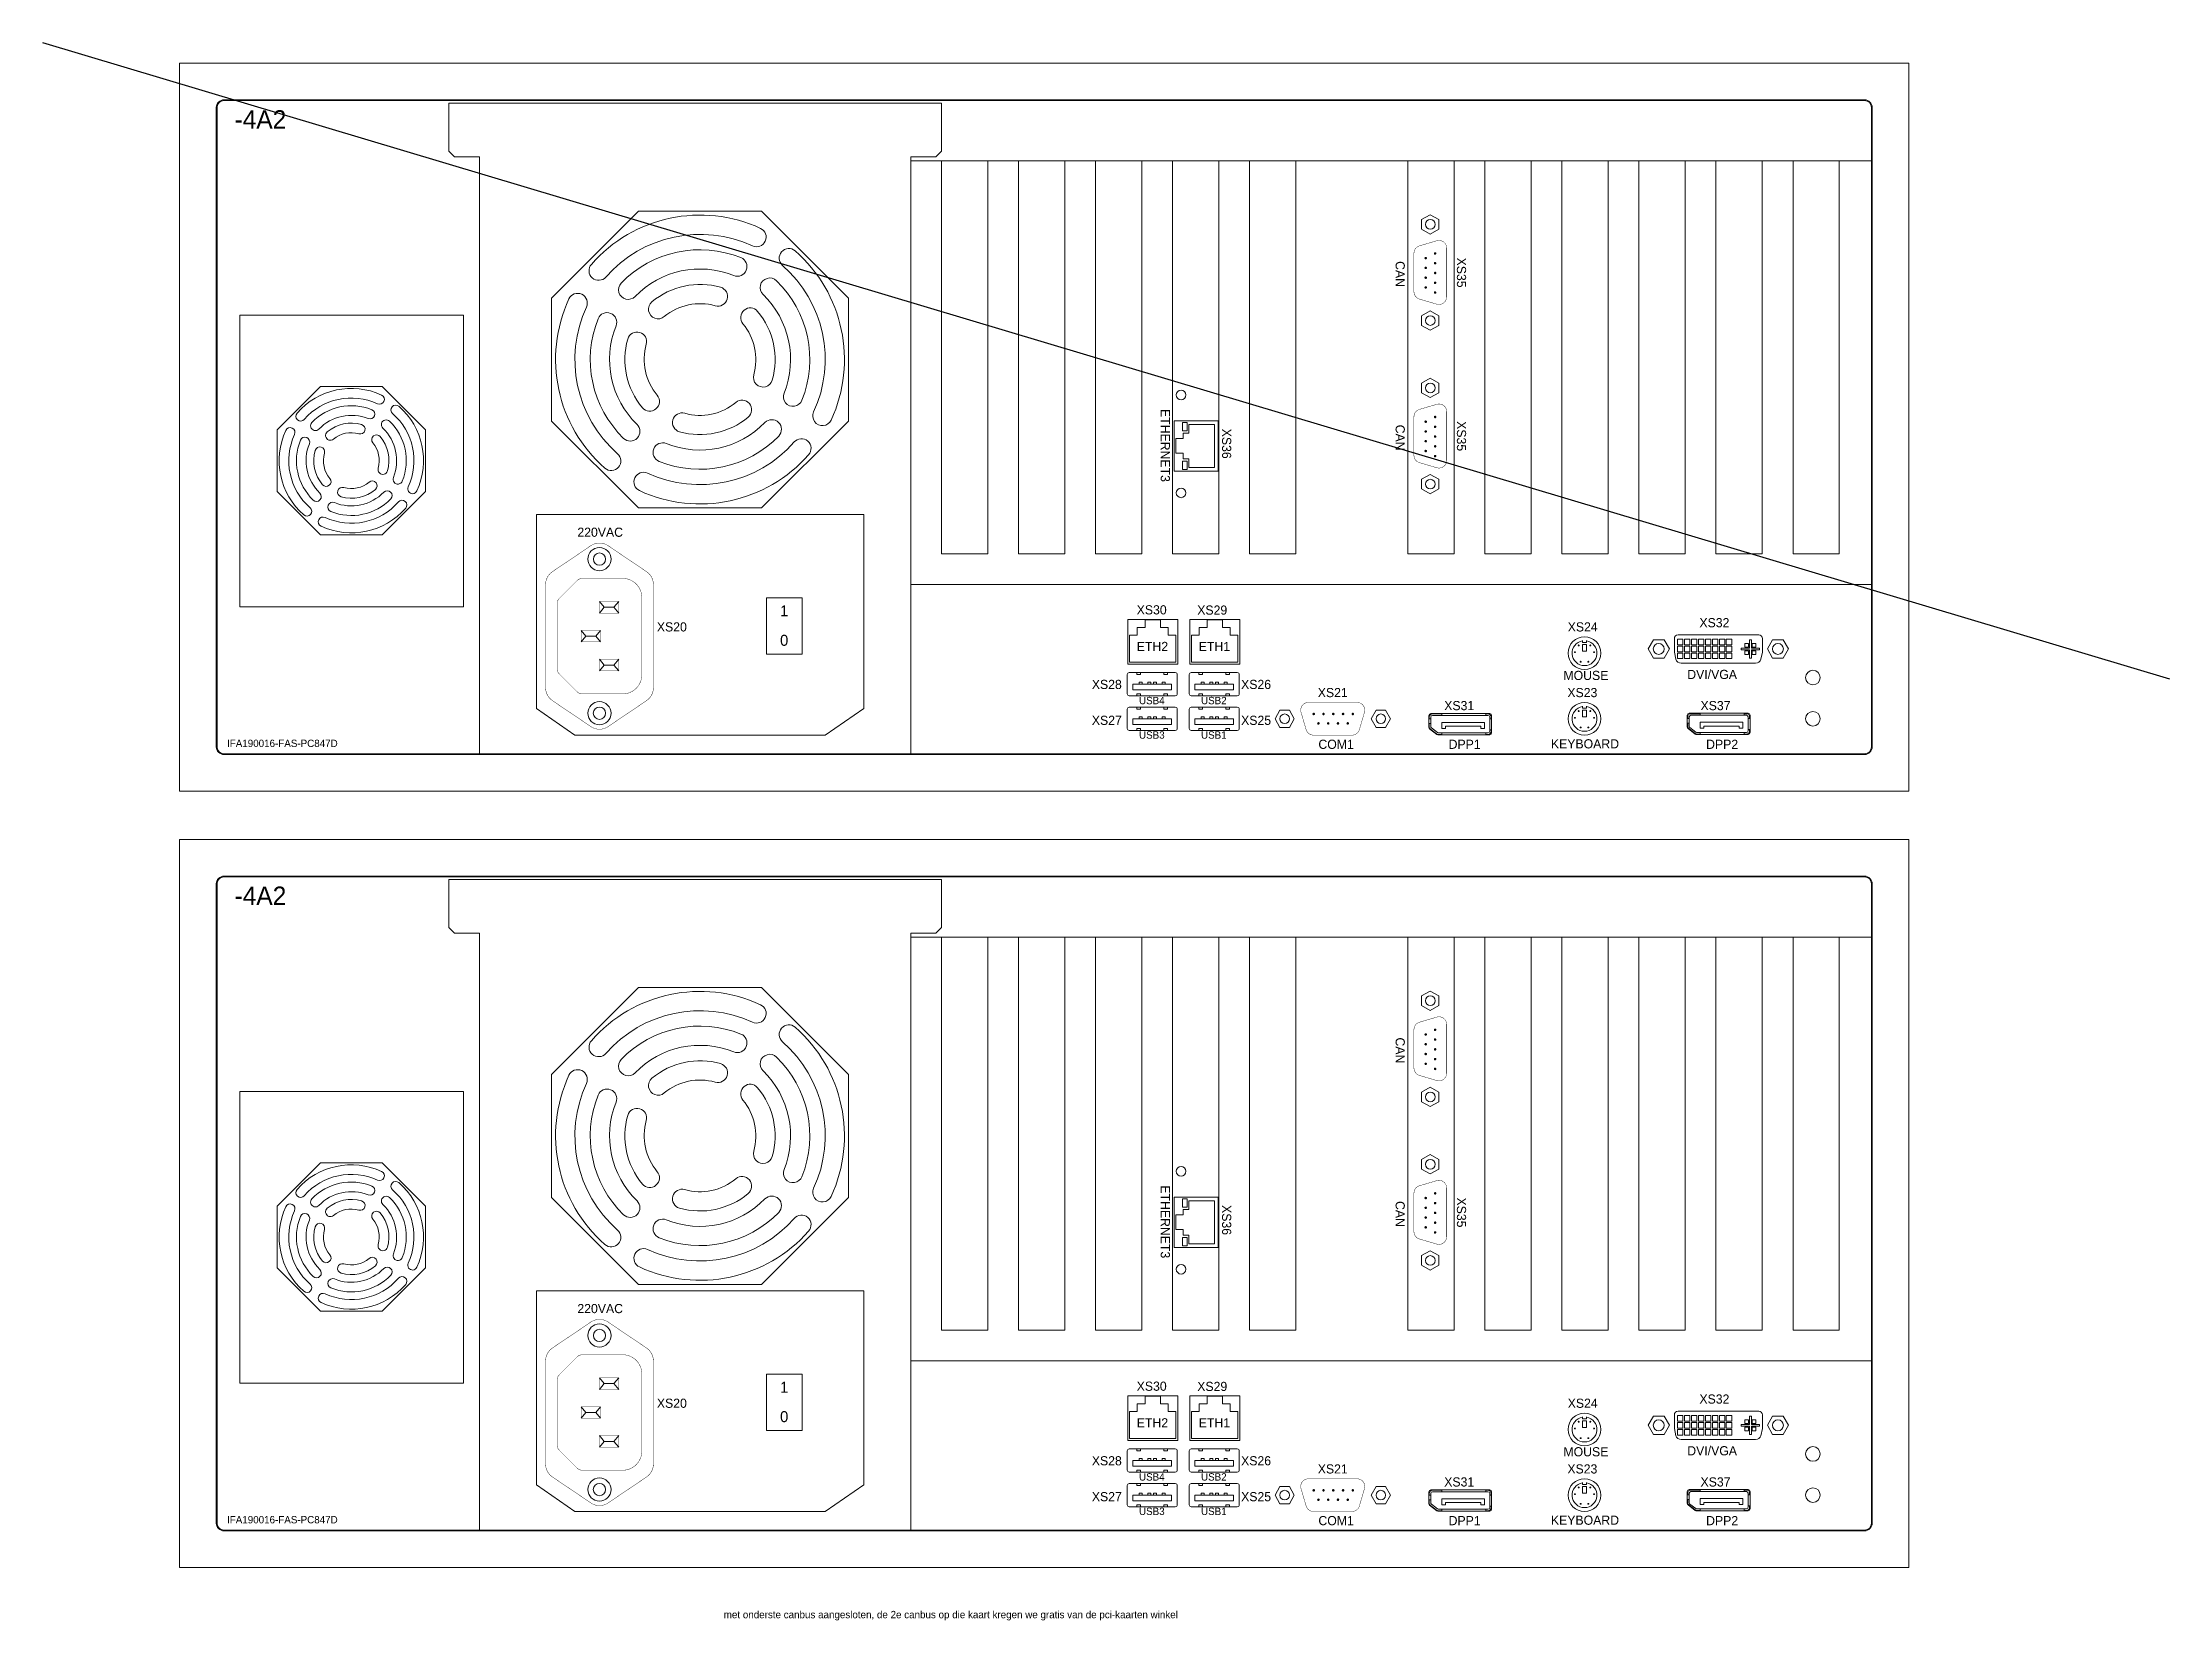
# Model space of a CAD drawing. Extents: x -2364 to 9601, y -871 to 1549.
# Drawn here: x 9020 to 9601, y -464 to -33 of the extents above; entities that cross this region are included whole.
import ezdxf

# ---------------------------------------------------------------- set-up
doc = ezdxf.new("R2010")
doc.units = 0
doc.layers.get('0').update_dxf_attribs({"linetype": 'CONTINUOUS'})
doc.layers.add('NRS', color=1, linetype='CONTINUOUS')

msp = doc.modelspace()

# ---------------------------------------------------------------- texts
at = {"color": 7, "lineweight": 13}
for s, height, p in [('-4A2', 5, (9072.82749, -56.69901)), ('1', 3, (9221.61941, -189.71861)), ('0', 3, (9221.61941, -197.74247)), ('IFA190016-FAS-PC847D', 2, (9070.78577, -225.34932)), ('-4A2', 5, (9072.82749, -268.40683)), ('1', 3, (9221.61941, -401.42642)), ('0', 3, (9221.61941, -409.45029)), ('IFA190016-FAS-PC847D', 2, (9070.78577, -437.05713)), ('met onderste canbus aangesloten, de 2e canbus op die kaart kregen we gratis van de pci-kaarten winkel', 2, (9206.25679, -462.93008))]:
    msp.add_text(s, height=height, dxfattribs=at).set_placement(p)
at = {"layer": 'NRS', "color": 7, "lineweight": 13}
for s, p in [('XS35', (9406.21178, -91.88861)), ('CAN', (9389.4909, -92.84953)), ('ETHERNET3', (9325.4338, -133.18015)), ('XS36', (9342.15469, -138.54926)), ('CAN', (9389.4909, -137.44904)), ('XS35', (9406.21178, -136.48812)), ('CAN', (9389.4909, -304.55734)), ('ETHERNET3', (9325.4338, -344.88797)), ('XS36', (9342.15469, -350.25708)), ('CAN', (9389.4909, -349.15685)), ('XS35', (9406.21178, -348.19593))]:
    msp.add_text(s, height=2.5, rotation=270, dxfattribs=at).set_placement(p)
for s, height, p in [('220VAC', 2.5, (9166.32753, -168.02444)), ('XS20', 2.5, (9188.01088, -193.84035)), ('XS30', 2.5, (9318.87839, -189.19004)), ('XS29', 2.5, (9335.39321, -189.25578)), ('XS24', 2.5, (9436.43098, -193.84035)), ('XS32', 2.5, (9472.35345, -192.69897)), ('ETH2', 2.5, (9318.90192, -199.17843)), ('ETH1', 2.5, (9335.8115, -199.17843)), ('XS28', 2.5, (9306.63928, -209.53329)), ('XS26', 2.5, (9347.34928, -209.53329)), ('MOUSE', 2.5, (9435.26296, -207.07926)), ('DVI/VGA', 2.5, (9469.04045, -206.80328)), ('USB4', 2, (9319.51203, -213.67759)), ('USB2', 2, (9336.42161, -213.67759)), ('XS21', 2.5, (9368.26377, -211.75069)), ('XS31', 2.5, (9402.75116, -215.30012)), ('XS23', 2.5, (9436.33998, -211.75069)), ('XS37', 2.5, (9472.65758, -215.30012)), ('XS27', 2.5, (9306.64894, -219.31334)), ('XS25', 2.5, (9347.35894, -219.31334)), ('USB3', 2, (9319.5159, -223.07261)), ('USB1', 2, (9336.42548, -223.07261)), ('COM1', 2.5, (9368.43691, -225.85499)), ('DPP1', 2.5, (9403.95519, -225.85499)), ('KEYBOARD', 2.5, (9431.85761, -225.73137)), ('DPP2', 2.5, (9474.1845, -225.85499)), ('220VAC', 2.5, (9166.32753, -379.73225)), ('XS30', 2.5, (9318.87839, -400.89785)), ('XS29', 2.5, (9335.39321, -400.96359)), ('XS20', 2.5, (9188.01088, -405.54816)), ('XS24', 2.5, (9436.43098, -405.54816)), ('XS32', 2.5, (9472.35345, -404.40679)), ('ETH2', 2.5, (9318.90192, -410.88624)), ('ETH1', 2.5, (9335.8115, -410.88624)), ('MOUSE', 2.5, (9435.26296, -418.78708)), ('DVI/VGA', 2.5, (9469.04045, -418.51109)), ('XS28', 2.5, (9306.63928, -421.24111)), ('USB4', 2, (9319.51203, -425.3854)), ('USB2', 2, (9336.42161, -425.3854)), ('XS26', 2.5, (9347.34928, -421.24111)), ('XS21', 2.5, (9368.26377, -423.4585)), ('XS23', 2.5, (9436.33998, -423.4585)), ('XS27', 2.5, (9306.64894, -431.02116)), ('XS25', 2.5, (9347.35894, -431.02116)), ('XS31', 2.5, (9402.75116, -427.00793)), ('XS37', 2.5, (9472.65758, -427.00793)), ('USB3', 2, (9319.5159, -434.78043)), ('USB1', 2, (9336.42548, -434.78043)), ('COM1', 2.5, (9368.43691, -437.56281)), ('DPP1', 2.5, (9403.95519, -437.56281)), ('KEYBOARD', 2.5, (9431.85761, -437.43918)), ('DPP2', 2.5, (9474.1845, -437.56281))]:
    msp.add_text(s, height=height, dxfattribs=at).set_placement(p)

# ---------------------------------------------------------------- linework, layer by layer
msp.add_line((9020.46317, -33.2423), (9600.5522, -206.77049))
at = {"color": 7, "lineweight": 13}
for p, q in [((9067.85342, -50.95343), (9067.85342, -225.30465)), ((9067.85342, -50.95343), (9067.85342, -52.08003)), ((9068.06348, -50.95343), (9068.06348, -225.30465)), ((9517.3855, -48.85281), (9069.95404, -48.85281)), ((9517.3855, -49.06287), (9069.95404, -49.06287)), ((9131.26216, -62.8708), (9131.26216, -49.76695)), ((9131.26216, -49.76695), (9265.65067, -49.76695)), ((9265.65067, -62.8708), (9265.65067, -49.76695)), ((9519.27605, -225.30465), (9519.27605, -50.95343)), ((9519.48611, -225.30465), (9519.48611, -50.95343)), ((9132.84019, -64.40616), (9131.26216, -62.8708)), ((9264.07264, -64.40616), (9265.65067, -62.8708)), ((9139.65788, -64.40616), (9132.84019, -64.40616)), ((9139.65788, -64.40616), (9139.65788, -227.19521)), ((9257.25495, -65.49666), (9257.25495, -64.40616)), ((9257.25495, -64.40616), (9264.07264, -64.40616)), ((9257.25495, -65.49666), (9519.27605, -65.49666)), ((9257.25495, -65.49666), (9257.25495, -172.62814)), ((9257.25495, -65.49666), (9257.25495, -172.62814)), ((9257.25495, -65.49666), (9257.25495, -227.19521)), ((9265.65741, -65.49666), (9265.65741, -172.62814)), ((9278.26112, -65.49666), (9278.26112, -172.62814)), ((9278.26112, -65.49666), (9278.26112, -172.62814)), ((9286.66359, -65.49666), (9286.66359, -172.62814)), ((9299.26729, -65.49666), (9299.26729, -172.62814)), ((9299.26729, -65.49666), (9299.26729, -172.62814)), ((9307.66976, -65.49666), (9307.66976, -172.62814)), ((9307.66976, -65.49666), (9307.66976, -172.62814)), ((9307.66976, -65.49666), (9307.66976, -172.62814)), ((9307.66976, -65.49666), (9307.66976, -172.62814)), ((9320.27346, -65.49666), (9320.27346, -172.62814)), ((9320.27346, -65.49666), (9320.27346, -172.62814)), ((9320.27346, -65.49666), (9320.27346, -172.62814)), ((9320.27346, -65.49666), (9320.27346, -172.62814)), ((9320.27346, -65.49666), (9320.27346, -172.62814)), ((9320.27346, -65.49666), (9320.27346, -172.62814)), ((9320.27346, -65.49666), (9320.27346, -172.62814)), ((9320.27346, -65.49666), (9320.27346, -172.62814)), ((9328.67593, -65.49666), (9328.67593, -172.62814)), ((9328.67593, -65.49666), (9328.67593, -172.62814)), ((9495.22801, -65.49666), (9335.88132, -65.49666)), ((9341.27963, -65.49666), (9341.27963, -172.62814)), ((9341.27963, -65.49666), (9341.27963, -172.62814)), ((9341.27963, -65.49666), (9341.27963, -172.62814)), ((9341.27963, -65.49666), (9341.27963, -172.62814)), ((9349.6821, -65.49666), (9349.6821, -172.62814)), ((9349.6821, -65.49666), (9349.6821, -172.62814)), ((9349.6821, -65.49666), (9349.6821, -172.62814)), ((9362.2858, -65.49666), (9362.2858, -172.62814)), ((9362.2858, -65.49666), (9362.2858, -172.62814)), ((9362.2858, -65.49666), (9362.2858, -172.62814)), ((9362.2858, -65.49666), (9362.2858, -172.62814)), ((9362.2858, -65.49666), (9362.2858, -172.62814)), ((9362.2858, -65.49666), (9362.2858, -172.62814)), ((9392.84715, -65.49666), (9392.84715, -172.62814)), ((9392.84715, -65.49666), (9392.84715, -172.62814)), ((9405.45085, -65.49666), (9405.45085, -172.62814)), ((9405.45085, -65.49666), (9405.45085, -172.62814)), ((9405.45085, -65.49666), (9405.45085, -172.62814)), ((9405.45085, -65.49666), (9405.45085, -172.62814)), ((9413.85332, -65.49666), (9413.85332, -172.62814)), ((9426.45703, -65.49666), (9426.45703, -172.62814)), ((9426.45703, -65.49666), (9426.45703, -172.62814)), ((9434.85949, -65.49666), (9434.85949, -172.62814)), ((9447.4632, -65.49666), (9447.4632, -172.62814)), ((9447.4632, -65.49666), (9447.4632, -172.62814)), ((9455.86567, -65.49666), (9455.86567, -172.62814)), ((9468.46937, -65.49666), (9468.46937, -172.62814)), ((9468.46937, -65.49666), (9468.46937, -172.62814)), ((9476.87184, -65.49666), (9476.87184, -172.62814)), ((9489.47554, -65.49666), (9489.47554, -172.62814)), ((9497.87801, -65.49666), (9497.87801, -172.62814)), ((9510.48171, -65.49666), (9510.48171, -172.62814)), ((9159.29614, -102.90856), (9183.01322, -79.19149)), ((9183.01322, -79.19149), (9216.55423, -79.19149)), ((9216.55423, -79.19149), (9240.2713, -102.90856)), ((9396.59834, -81.51728), (9398.95893, -80.20584)), ((9398.95893, -80.20584), (9401.31951, -81.51728)), ((9396.59834, -84.14015), (9396.59834, -81.51728)), ((9398.95893, -85.45159), (9396.59834, -84.14015)), ((9401.31951, -84.14015), (9398.95893, -85.45159)), ((9401.31951, -81.51728), (9401.31951, -84.14015)), ((9159.29614, -136.44957), (9159.29614, -102.90856)), ((9240.2713, -102.90856), (9240.2713, -136.44957)), ((9396.59834, -107.74603), (9398.95893, -106.43459)), ((9396.59834, -110.3689), (9396.59834, -107.74603)), ((9398.95893, -106.43459), (9401.31951, -107.74603)), ((9401.31951, -107.74603), (9401.31951, -110.3689)), ((9398.95893, -111.68034), (9396.59834, -110.3689)), ((9401.31951, -110.3689), (9398.95893, -111.68034)), ((9084.44468, -138.86679), (9096.30321, -127.00825)), ((9096.30321, -127.00825), (9113.07372, -127.00825)), ((9113.07372, -127.00825), (9124.93226, -138.86679)), ((9396.59834, -126.11678), (9398.95893, -124.80534)), ((9396.59834, -128.73966), (9396.59834, -126.11678)), ((9398.95893, -124.80534), (9401.31951, -126.11678)), ((9401.31951, -126.11678), (9401.31951, -128.73966)), ((9398.95893, -130.05109), (9396.59834, -128.73966)), ((9401.31951, -128.73966), (9398.95893, -130.05109)), ((9084.44468, -155.63729), (9084.44468, -138.86679)), ((9124.93226, -138.86679), (9124.93226, -155.63729)), ((9183.01322, -160.16665), (9159.29614, -136.44957)), ((9240.2713, -136.44957), (9216.55423, -160.16665)), ((9329.06904, -136.3815), (9329.06904, -150.1315)), ((9341.06904, -136.3815), (9329.06904, -136.3815)), ((9331.36619, -139.1315), (9331.36619, -136.8815)), ((9331.36619, -136.8815), (9332.61619, -136.8815)), ((9332.61619, -139.1315), (9331.36619, -139.1315)), ((9332.61619, -136.8815), (9332.61619, -139.1315)), ((9333.06904, -137.3815), (9333.06904, -139.7565)), ((9340.06904, -137.3815), (9333.06904, -137.3815)), ((9340.06904, -137.3815), (9340.06904, -149.1315)), ((9341.06904, -136.3815), (9341.06904, -150.1315)), ((9329.56904, -141.2565), (9329.56904, -145.2565)), ((9329.56904, -141.2565), (9331.56904, -141.2565)), ((9331.56904, -139.7565), (9333.06904, -139.7565)), ((9331.56904, -139.7565), (9331.56904, -141.2565)), ((9341.06904, -150.1315), (9329.06904, -150.1315)), ((9329.56904, -145.2565), (9331.56904, -145.2565)), ((9332.61619, -147.3815), (9331.36619, -147.3815)), ((9331.36619, -147.3815), (9331.36619, -149.6315)), ((9331.36619, -149.6315), (9332.61619, -149.6315)), ((9331.56904, -145.2565), (9331.56904, -146.7565)), ((9331.56904, -146.7565), (9333.06904, -146.7565)), ((9332.61619, -149.6315), (9332.61619, -147.3815)), ((9333.06904, -146.7565), (9333.06904, -149.1315)), ((9340.06904, -149.1315), (9333.06904, -149.1315)), ((9096.30321, -167.49583), (9084.44468, -155.63729)), ((9124.93226, -155.63729), (9113.07372, -167.49583)), ((9396.59834, -152.34554), (9398.95893, -151.0341)), ((9396.59834, -154.96841), (9396.59834, -152.34554)), ((9398.95893, -156.27985), (9396.59834, -154.96841)), ((9398.95893, -151.0341), (9401.31951, -152.34554)), ((9401.31951, -154.96841), (9398.95893, -156.27985)), ((9401.31951, -152.34554), (9401.31951, -154.96841)), ((9155.14561, -214.84831), (9155.14561, -161.95803)), ((9244.42184, -161.95803), (9155.14561, -161.95803)), ((9216.55423, -160.16665), (9183.01322, -160.16665)), ((9244.42184, -214.84831), (9244.42184, -161.95803)), ((9113.07372, -167.49583), (9096.30321, -167.49583)), ((9278.26112, -172.62814), (9265.65741, -172.62814)), ((9299.26729, -172.62814), (9286.66359, -172.62814)), ((9320.27346, -172.62814), (9307.66976, -172.62814)), ((9341.27963, -172.62814), (9328.67593, -172.62814)), ((9341.27963, -172.62814), (9328.67593, -172.62814)), ((9362.2858, -172.62814), (9349.6821, -172.62814)), ((9405.45085, -172.62814), (9392.84715, -172.62814)), ((9426.45703, -172.62814), (9413.85332, -172.62814)), ((9447.4632, -172.62814), (9434.85949, -172.62814)), ((9468.46937, -172.62814), (9455.86567, -172.62814)), ((9489.47554, -172.62814), (9476.87184, -172.62814)), ((9510.48171, -172.62814), (9497.87801, -172.62814)), ((9519.27605, -181.03061), (9257.25495, -181.03061)), ((9172.36523, -185.66255), (9173.66194, -187.23802)), ((9173.66194, -187.23802), (9172.36523, -188.81348)), ((9176.32006, -187.23802), (9173.66194, -187.23802)), ((9177.61677, -185.66255), (9176.32006, -187.23802)), ((9176.32006, -187.23802), (9177.61677, -188.81348)), ((9316.42048, -190.56444), (9316.42048, -202.7602)), ((9316.42048, -190.56444), (9330.07449, -190.56444)), ((9321.14687, -190.68165), (9325.3481, -190.68165)), ((9321.14687, -192.78227), (9321.14687, -190.68165)), ((9325.3481, -190.68165), (9325.3481, -192.78227)), ((9330.07449, -202.7602), (9330.07449, -190.56444)), ((9333.33006, -190.56444), (9333.33006, -202.7602)), ((9333.33006, -190.56444), (9346.98407, -190.56444)), ((9338.05645, -192.78227), (9338.05645, -190.68165)), ((9338.05645, -190.68165), (9342.25768, -190.68165)), ((9342.25768, -190.68165), (9342.25768, -192.78227)), ((9346.98407, -202.7602), (9346.98407, -190.56444)), ((9167.37627, -193.53987), (9168.67298, -195.11533)), ((9168.67298, -195.11533), (9167.37627, -196.69079)), ((9171.3311, -195.11533), (9168.67298, -195.11533)), ((9172.62781, -193.53987), (9171.3311, -195.11533)), ((9171.3311, -195.11533), (9172.62781, -196.69079)), ((9316.94563, -202.23505), (9316.94563, -194.88289)), ((9316.94563, -194.88289), (9319.04625, -194.88289)), ((9319.04625, -194.88289), (9319.04625, -192.78227)), ((9319.04625, -192.78227), (9321.14687, -192.78227)), ((9325.3481, -192.78227), (9327.44872, -192.78227)), ((9327.44872, -192.78227), (9327.44872, -194.88289)), ((9327.44872, -194.88289), (9329.54934, -194.88289)), ((9329.54934, -194.88289), (9329.54934, -202.23505)), ((9333.85521, -194.88289), (9335.95583, -194.88289)), ((9333.85521, -202.23505), (9333.85521, -194.88289)), ((9335.95583, -192.78227), (9338.05645, -192.78227)), ((9335.95583, -194.88289), (9335.95583, -192.78227)), ((9342.25768, -192.78227), (9344.3583, -192.78227)), ((9344.3583, -192.78227), (9344.3583, -194.88289)), ((9344.3583, -194.88289), (9346.45892, -194.88289)), ((9346.45892, -194.88289), (9346.45892, -202.23505)), ((9440.48757, -196.33204), (9440.48757, -196.85661)), ((9440.48757, -196.85661), (9441.53672, -196.85661)), ((9441.53672, -196.85661), (9441.53672, -196.33204)), ((9459.8246, -196.1004), (9458.38123, -198.6004)), ((9462.71136, -196.1004), (9459.8246, -196.1004)), ((9464.15473, -198.6004), (9462.71136, -196.1004)), ((9465.51798, -199.4604), (9465.51798, -195.7404)), ((9466.35798, -197.4454), (9466.35798, -195.9454)), ((9466.35798, -195.9454), (9467.85798, -195.9454)), ((9466.51798, -194.7404), (9488.51798, -194.7404)), ((9467.85798, -197.4454), (9467.85798, -195.9454)), ((9468.26298, -197.4454), (9468.26298, -195.9454)), ((9468.26298, -195.9454), (9469.76298, -195.9454)), ((9469.76298, -197.4454), (9469.76298, -195.9454)), ((9470.16798, -197.4454), (9470.16798, -195.9454)), ((9470.16798, -195.9454), (9471.66798, -195.9454)), ((9471.66798, -197.4454), (9471.66798, -195.9454)), ((9472.07298, -197.4454), (9472.07298, -195.9454)), ((9472.07298, -195.9454), (9473.57298, -195.9454)), ((9473.57298, -197.4454), (9473.57298, -195.9454)), ((9473.97798, -197.4454), (9473.97798, -195.9454)), ((9473.97798, -195.9454), (9475.47798, -195.9454)), ((9475.47798, -197.4454), (9475.47798, -195.9454)), ((9475.88298, -197.4454), (9475.88298, -195.9454)), ((9475.88298, -195.9454), (9477.38298, -195.9454)), ((9477.38298, -197.4454), (9477.38298, -195.9454)), ((9477.78798, -197.4454), (9477.78798, -195.9454)), ((9477.78798, -195.9454), (9479.28798, -195.9454)), ((9479.28798, -197.4454), (9479.28798, -195.9454)), ((9479.69298, -197.4454), (9479.69298, -195.9454)), ((9479.69298, -195.9454), (9481.19298, -195.9454)), ((9481.19298, -197.4454), (9481.19298, -195.9454)), ((9484.76798, -198.1004), (9484.76798, -197.1004)), ((9484.76798, -197.1004), (9485.76798, -197.1004)), ((9485.76798, -198.1004), (9485.76798, -197.1004)), ((9486.01798, -198.3504), (9486.01798, -196.1004)), ((9486.01798, -196.1004), (9486.51798, -196.1004)), ((9486.51798, -198.3504), (9486.51798, -196.1004)), ((9486.76798, -198.1004), (9486.76798, -197.1004)), ((9486.76798, -197.1004), (9487.76798, -197.1004)), ((9487.76798, -198.1004), (9487.76798, -197.1004)), ((9489.51798, -199.4604), (9489.51798, -195.7404)), ((9490.88123, -198.6004), (9492.3246, -196.1004)), ((9492.3246, -196.1004), (9495.21136, -196.1004)), ((9495.21136, -196.1004), (9496.65473, -198.6004)), ((9172.36523, -201.41718), (9173.66194, -202.99265)), ((9173.66194, -202.99265), (9172.36523, -204.56811)), ((9176.32006, -202.99265), (9173.66194, -202.99265)), ((9177.61677, -201.41718), (9176.32006, -202.99265)), ((9176.32006, -202.99265), (9177.61677, -204.56811)), ((9316.42048, -202.7602), (9330.07449, -202.7602)), ((9329.54934, -202.23505), (9316.94563, -202.23505)), ((9333.33006, -202.7602), (9346.98407, -202.7602)), ((9346.45892, -202.23505), (9333.85521, -202.23505)), ((9440.48757, -199.2172), (9440.48757, -197.38119)), ((9440.48757, -197.38119), (9441.53672, -197.38119)), ((9441.53672, -199.2172), (9440.48757, -199.2172)), ((9441.53672, -197.38119), (9441.53672, -199.2172)), ((9458.38123, -198.6004), (9459.8246, -201.1004)), ((9459.8246, -201.1004), (9462.71136, -201.1004)), ((9462.71136, -201.1004), (9464.15473, -198.6004)), ((9465.51798, -199.4604), (9465.92609, -201.43474)), ((9466.35798, -197.4454), (9467.85798, -197.4454)), ((9466.35798, -199.3504), (9466.35798, -197.8504)), ((9466.35798, -197.8504), (9467.85798, -197.8504)), ((9466.35798, -199.3504), (9467.85798, -199.3504)), ((9466.35798, -199.7554), (9466.35798, -201.2554)), ((9466.35798, -199.7554), (9467.85798, -199.7554)), ((9466.35798, -201.2554), (9467.85798, -201.2554)), ((9467.34912, -202.4604), (9487.68684, -202.4604)), ((9467.85798, -199.3504), (9467.85798, -197.8504)), ((9467.85798, -199.7554), (9467.85798, -201.2554)), ((9468.26298, -197.4454), (9469.76298, -197.4454)), ((9468.26298, -197.8504), (9469.76298, -197.8504)), ((9468.26298, -199.3504), (9468.26298, -197.8504)), ((9468.26298, -199.3504), (9469.76298, -199.3504)), ((9468.26298, -199.7554), (9469.76298, -199.7554)), ((9468.26298, -199.7554), (9468.26298, -201.2554)), ((9468.26298, -201.2554), (9469.76298, -201.2554)), ((9469.76298, -199.3504), (9469.76298, -197.8504)), ((9469.76298, -199.7554), (9469.76298, -201.2554)), ((9470.16798, -197.4454), (9471.66798, -197.4454)), ((9470.16798, -197.8504), (9471.66798, -197.8504)), ((9470.16798, -199.3504), (9470.16798, -197.8504)), ((9470.16798, -199.3504), (9471.66798, -199.3504)), ((9470.16798, -199.7554), (9471.66798, -199.7554)), ((9470.16798, -199.7554), (9470.16798, -201.2554)), ((9470.16798, -201.2554), (9471.66798, -201.2554)), ((9471.66798, -199.3504), (9471.66798, -197.8504)), ((9471.66798, -199.7554), (9471.66798, -201.2554)), ((9472.07298, -197.4454), (9473.57298, -197.4454)), ((9472.07298, -197.8504), (9473.57298, -197.8504)), ((9472.07298, -199.3504), (9472.07298, -197.8504)), ((9472.07298, -199.3504), (9473.57298, -199.3504)), ((9472.07298, -199.7554), (9473.57298, -199.7554)), ((9472.07298, -199.7554), (9472.07298, -201.2554)), ((9472.07298, -201.2554), (9473.57298, -201.2554)), ((9473.57298, -199.3504), (9473.57298, -197.8504)), ((9473.57298, -199.7554), (9473.57298, -201.2554)), ((9473.97798, -197.4454), (9475.47798, -197.4454)), ((9473.97798, -197.8504), (9475.47798, -197.8504)), ((9473.97798, -199.3504), (9473.97798, -197.8504)), ((9473.97798, -199.3504), (9475.47798, -199.3504)), ((9473.97798, -199.7554), (9475.47798, -199.7554)), ((9473.97798, -199.7554), (9473.97798, -201.2554)), ((9473.97798, -201.2554), (9475.47798, -201.2554)), ((9475.47798, -199.3504), (9475.47798, -197.8504)), ((9475.47798, -199.7554), (9475.47798, -201.2554)), ((9475.88298, -197.4454), (9477.38298, -197.4454)), ((9475.88298, -197.8504), (9477.38298, -197.8504)), ((9475.88298, -199.3504), (9475.88298, -197.8504)), ((9475.88298, -199.3504), (9477.38298, -199.3504)), ((9475.88298, -199.7554), (9477.38298, -199.7554)), ((9475.88298, -199.7554), (9475.88298, -201.2554)), ((9475.88298, -201.2554), (9477.38298, -201.2554)), ((9477.38298, -199.3504), (9477.38298, -197.8504)), ((9477.38298, -199.7554), (9477.38298, -201.2554)), ((9477.78798, -197.4454), (9479.28798, -197.4454)), ((9477.78798, -197.8504), (9479.28798, -197.8504)), ((9477.78798, -199.3504), (9477.78798, -197.8504)), ((9477.78798, -199.3504), (9479.28798, -199.3504)), ((9477.78798, -199.7554), (9479.28798, -199.7554)), ((9477.78798, -199.7554), (9477.78798, -201.2554)), ((9477.78798, -201.2554), (9479.28798, -201.2554)), ((9479.28798, -199.3504), (9479.28798, -197.8504)), ((9479.28798, -199.7554), (9479.28798, -201.2554)), ((9479.69298, -197.4454), (9481.19298, -197.4454)), ((9479.69298, -197.8504), (9481.19298, -197.8504)), ((9479.69298, -199.3504), (9479.69298, -197.8504)), ((9479.69298, -199.3504), (9481.19298, -199.3504)), ((9479.69298, -199.7554), (9481.19298, -199.7554)), ((9479.69298, -199.7554), (9479.69298, -201.2554)), ((9479.69298, -201.2554), (9481.19298, -201.2554)), ((9481.19298, -199.3504), (9481.19298, -197.8504)), ((9481.19298, -199.7554), (9481.19298, -201.2554)), ((9483.76798, -198.3504), (9486.01798, -198.3504)), ((9483.76798, -198.8504), (9483.76798, -198.3504)), ((9483.76798, -198.8504), (9486.01798, -198.8504)), ((9484.76798, -198.1004), (9485.76798, -198.1004)), ((9484.76798, -199.1004), (9485.76798, -199.1004)), ((9484.76798, -199.1004), (9484.76798, -200.1004)), ((9484.76798, -200.1004), (9485.76798, -200.1004)), ((9485.76798, -199.1004), (9485.76798, -200.1004)), ((9486.01798, -201.1004), (9486.01798, -198.8504)), ((9486.01798, -201.1004), (9486.51798, -201.1004)), ((9486.51798, -198.3504), (9488.76798, -198.3504)), ((9486.51798, -198.8504), (9488.76798, -198.8504)), ((9486.51798, -201.1004), (9486.51798, -198.8504)), ((9486.76798, -198.1004), (9487.76798, -198.1004)), ((9486.76798, -199.1004), (9486.76798, -200.1004)), ((9486.76798, -199.1004), (9487.76798, -199.1004)), ((9486.76798, -200.1004), (9487.76798, -200.1004)), ((9487.76798, -199.1004), (9487.76798, -200.1004)), ((9488.76798, -198.8504), (9488.76798, -198.3504)), ((9489.51798, -199.4604), (9489.10987, -201.43474)), ((9492.3246, -201.1004), (9490.88123, -198.6004)), ((9495.21136, -201.1004), (9492.3246, -201.1004)), ((9496.65473, -198.6004), (9495.21136, -201.1004)), ((9316.2854, -210.82456), (9316.2854, -205.57259)), ((9316.81059, -205.0474), (9329.41531, -205.0474)), ((9328.36492, -208.19858), (9317.86099, -208.19858)), ((9317.86099, -208.19858), (9317.86099, -209.77417)), ((9318.91138, -205.57259), (9318.91138, -205.0474)), ((9318.91138, -205.57259), (9319.96177, -205.57259)), ((9320.38193, -207.67338), (9319.54162, -207.67338)), ((9319.54162, -207.67338), (9319.54162, -208.19858)), ((9319.96177, -205.57259), (9319.96177, -205.0474)), ((9320.38193, -207.67338), (9320.38193, -208.19858)), ((9322.74532, -207.67338), (9321.905, -207.67338)), ((9321.905, -207.67338), (9321.905, -208.19858)), ((9322.74532, -207.67338), (9322.74532, -208.19858)), ((9323.48059, -208.19858), (9323.48059, -207.67338)), ((9324.32091, -207.67338), (9323.48059, -207.67338)), ((9324.32091, -208.19858), (9324.32091, -207.67338)), ((9325.84398, -208.19858), (9325.84398, -207.67338)), ((9326.68429, -207.67338), (9325.84398, -207.67338)), ((9326.26413, -205.0474), (9326.26413, -205.57259)), ((9326.26413, -205.57259), (9327.31453, -205.57259)), ((9326.68429, -208.19858), (9326.68429, -207.67338)), ((9327.31453, -205.0474), (9327.31453, -205.57259)), ((9328.36492, -209.77417), (9328.36492, -208.19858)), ((9329.94051, -205.57259), (9329.94051, -210.82456)), ((9333.19498, -210.82456), (9333.19498, -205.57259)), ((9333.72017, -205.0474), (9346.32489, -205.0474)), ((9334.77057, -208.19858), (9334.77057, -209.77417)), ((9345.2745, -208.19858), (9334.77057, -208.19858)), ((9335.82096, -205.57259), (9335.82096, -205.0474)), ((9335.82096, -205.57259), (9336.87135, -205.57259)), ((9337.29151, -207.67338), (9336.4512, -207.67338)), ((9336.4512, -207.67338), (9336.4512, -208.19858)), ((9336.87135, -205.57259), (9336.87135, -205.0474)), ((9337.29151, -207.67338), (9337.29151, -208.19858)), ((9339.6549, -207.67338), (9338.81458, -207.67338)), ((9338.81458, -207.67338), (9338.81458, -208.19858)), ((9339.6549, -207.67338), (9339.6549, -208.19858)), ((9340.39017, -208.19858), (9340.39017, -207.67338)), ((9341.23049, -207.67338), (9340.39017, -207.67338)), ((9341.23049, -208.19858), (9341.23049, -207.67338)), ((9342.75356, -208.19858), (9342.75356, -207.67338)), ((9343.59387, -207.67338), (9342.75356, -207.67338)), ((9343.17371, -205.0474), (9343.17371, -205.57259)), ((9343.17371, -205.57259), (9344.22411, -205.57259)), ((9343.59387, -208.19858), (9343.59387, -207.67338)), ((9344.22411, -205.0474), (9344.22411, -205.57259)), ((9345.2745, -209.77417), (9345.2745, -208.19858)), ((9346.85009, -205.57259), (9346.85009, -210.82456)), ((9329.41531, -211.34976), (9316.81059, -211.34976)), ((9316.81059, -214.50094), (9329.41531, -214.50094)), ((9317.86099, -209.77417), (9328.36492, -209.77417)), ((9318.91138, -211.34976), (9318.91138, -210.82456)), ((9319.96177, -210.82456), (9318.91138, -210.82456)), ((9318.91138, -215.02613), (9318.91138, -214.50094)), ((9319.96177, -211.34976), (9319.96177, -210.82456)), ((9319.96177, -215.02613), (9319.96177, -214.50094)), ((9327.31453, -210.82456), (9326.26413, -210.82456)), ((9326.26413, -210.82456), (9326.26413, -211.34976)), ((9326.26413, -214.50094), (9326.26413, -215.02613)), ((9327.31453, -210.82456), (9327.31453, -211.34976)), ((9327.31453, -214.50094), (9327.31453, -215.02613)), ((9346.32489, -211.34976), (9333.72017, -211.34976)), ((9333.72017, -214.50094), (9346.32489, -214.50094)), ((9334.77057, -209.77417), (9345.2745, -209.77417)), ((9335.82096, -211.34976), (9335.82096, -210.82456)), ((9336.87135, -210.82456), (9335.82096, -210.82456)), ((9335.82096, -215.02613), (9335.82096, -214.50094)), ((9336.87135, -211.34976), (9336.87135, -210.82456)), ((9336.87135, -215.02613), (9336.87135, -214.50094)), ((9343.17371, -210.82456), (9343.17371, -211.34976)), ((9344.22411, -210.82456), (9343.17371, -210.82456)), ((9343.17371, -214.50094), (9343.17371, -215.02613)), ((9344.22411, -210.82456), (9344.22411, -211.34976)), ((9344.22411, -214.50094), (9344.22411, -215.02613)), ((9440.48757, -214.24238), (9440.48757, -214.76695)), ((9441.53672, -214.76695), (9441.53672, -214.24238)), ((9155.14561, -214.84831), (9165.64869, -222.15373)), ((9244.42184, -214.84831), (9233.91875, -222.15373)), ((9316.2854, -220.2781), (9316.2854, -215.02613)), ((9328.36492, -217.65212), (9317.86099, -217.65212)), ((9317.86099, -217.65212), (9317.86099, -219.22771)), ((9317.86099, -219.22771), (9328.36492, -219.22771)), ((9318.91138, -215.02613), (9319.96177, -215.02613)), ((9318.91138, -220.80329), (9318.91138, -220.2781)), ((9319.96177, -220.2781), (9318.91138, -220.2781)), ((9320.38193, -217.12692), (9319.54162, -217.12692)), ((9319.54162, -217.12692), (9319.54162, -217.65212)), ((9319.96177, -220.80329), (9319.96177, -220.2781)), ((9320.38193, -217.12692), (9320.38193, -217.65212)), ((9322.74532, -217.12692), (9321.905, -217.12692)), ((9321.905, -217.12692), (9321.905, -217.65212)), ((9322.74532, -217.12692), (9322.74532, -217.65212)), ((9323.48059, -217.65212), (9323.48059, -217.12692)), ((9324.32091, -217.12692), (9323.48059, -217.12692)), ((9324.32091, -217.65212), (9324.32091, -217.12692)), ((9325.84398, -217.65212), (9325.84398, -217.12692)), ((9326.68429, -217.12692), (9325.84398, -217.12692)), ((9326.26413, -215.02613), (9327.31453, -215.02613)), ((9327.31453, -220.2781), (9326.26413, -220.2781)), ((9326.26413, -220.2781), (9326.26413, -220.80329)), ((9326.68429, -217.65212), (9326.68429, -217.12692)), ((9327.31453, -220.2781), (9327.31453, -220.80329)), ((9328.36492, -219.22771), (9328.36492, -217.65212)), ((9329.94051, -215.02613), (9329.94051, -220.2781)), ((9333.19498, -220.2781), (9333.19498, -215.02613)), ((9345.2745, -217.65212), (9334.77057, -217.65212)), ((9334.77057, -217.65212), (9334.77057, -219.22771)), ((9334.77057, -219.22771), (9345.2745, -219.22771)), ((9335.82096, -215.02613), (9336.87135, -215.02613)), ((9335.82096, -220.80329), (9335.82096, -220.2781)), ((9336.87135, -220.2781), (9335.82096, -220.2781)), ((9337.29151, -217.12692), (9336.4512, -217.12692)), ((9336.4512, -217.12692), (9336.4512, -217.65212)), ((9336.87135, -220.80329), (9336.87135, -220.2781)), ((9337.29151, -217.12692), (9337.29151, -217.65212)), ((9338.81458, -217.12692), (9338.81458, -217.65212)), ((9339.6549, -217.12692), (9338.81458, -217.12692)), ((9339.6549, -217.12692), (9339.6549, -217.65212)), ((9340.39017, -217.65212), (9340.39017, -217.12692)), ((9341.23049, -217.12692), (9340.39017, -217.12692)), ((9341.23049, -217.65212), (9341.23049, -217.12692)), ((9342.75356, -217.65212), (9342.75356, -217.12692)), ((9343.59387, -217.12692), (9342.75356, -217.12692)), ((9343.17371, -215.02613), (9344.22411, -215.02613)), ((9344.22411, -220.2781), (9343.17371, -220.2781)), ((9343.17371, -220.2781), (9343.17371, -220.80329)), ((9343.59387, -217.65212), (9343.59387, -217.12692)), ((9344.22411, -220.2781), (9344.22411, -220.80329)), ((9345.2745, -219.22771), (9345.2745, -217.65212)), ((9346.85009, -215.02613), (9346.85009, -220.2781)), ((9356.61417, -217.65212), (9357.9256, -215.29153)), ((9357.9256, -220.0127), (9356.61417, -217.65212)), ((9357.9256, -215.29153), (9360.54848, -215.29153)), ((9360.54848, -220.0127), (9357.9256, -220.0127)), ((9360.54848, -215.29153), (9361.85992, -217.65212)), ((9361.85992, -217.65212), (9360.54848, -220.0127)), ((9382.84292, -217.65212), (9384.15436, -215.29153)), ((9384.15436, -220.0127), (9382.84292, -217.65212)), ((9384.15436, -215.29153), (9386.77723, -215.29153)), ((9386.77723, -220.0127), (9384.15436, -220.0127)), ((9386.77723, -215.29153), (9388.08867, -217.65212)), ((9388.08867, -217.65212), (9386.77723, -220.0127)), ((9440.48757, -214.76695), (9441.53672, -214.76695)), ((9440.48757, -215.29153), (9441.53672, -215.29153)), ((9440.48757, -217.12754), (9440.48757, -215.29153)), ((9441.53672, -217.12754), (9440.48757, -217.12754)), ((9441.53672, -215.29153), (9441.53672, -217.12754)), ((9165.64869, -222.15373), (9233.91875, -222.15373)), ((9329.41531, -220.80329), (9316.81059, -220.80329)), ((9346.32489, -220.80329), (9333.72017, -220.80329)), ((9069.95404, -227.19521), (9517.3855, -227.19521)), ((9069.95404, -227.40527), (9517.3855, -227.40527)), ((9517.3855, -260.56062), (9069.95404, -260.56062)), ((9517.3855, -260.77069), (9069.95404, -260.77069)), ((9067.85342, -262.66124), (9067.85342, -437.01247)), ((9067.85342, -262.66124), (9067.85342, -263.78785)), ((9068.06348, -262.66124), (9068.06348, -437.01247)), ((9131.26216, -274.57861), (9131.26216, -261.47477)), ((9131.26216, -261.47477), (9265.65067, -261.47477)), ((9265.65067, -274.57861), (9265.65067, -261.47477)), ((9519.27605, -437.01247), (9519.27605, -262.66124)), ((9519.48611, -437.01247), (9519.48611, -262.66124)), ((9132.84019, -276.11398), (9131.26216, -274.57861)), ((9139.65788, -276.11398), (9132.84019, -276.11398)), ((9139.65788, -276.11398), (9139.65788, -438.90302)), ((9257.25495, -277.20448), (9257.25495, -276.11398)), ((9257.25495, -276.11398), (9264.07264, -276.11398)), ((9257.25495, -277.20448), (9519.27605, -277.20448)), ((9257.25495, -277.20448), (9257.25495, -384.33595)), ((9257.25495, -277.20448), (9257.25495, -384.33595)), ((9257.25495, -277.20448), (9257.25495, -438.90302)), ((9264.07264, -276.11398), (9265.65067, -274.57861)), ((9265.65741, -277.20448), (9265.65741, -384.33595)), ((9278.26112, -277.20448), (9278.26112, -384.33595)), ((9278.26112, -277.20448), (9278.26112, -384.33595)), ((9286.66359, -277.20448), (9286.66359, -384.33595)), ((9299.26729, -277.20448), (9299.26729, -384.33595)), ((9299.26729, -277.20448), (9299.26729, -384.33595)), ((9307.66976, -277.20448), (9307.66976, -384.33595)), ((9307.66976, -277.20448), (9307.66976, -384.33595)), ((9307.66976, -277.20448), (9307.66976, -384.33595)), ((9307.66976, -277.20448), (9307.66976, -384.33595)), ((9320.27346, -277.20448), (9320.27346, -384.33595)), ((9320.27346, -277.20448), (9320.27346, -384.33595)), ((9320.27346, -277.20448), (9320.27346, -384.33595)), ((9320.27346, -277.20448), (9320.27346, -384.33595)), ((9320.27346, -277.20448), (9320.27346, -384.33595)), ((9320.27346, -277.20448), (9320.27346, -384.33595)), ((9320.27346, -277.20448), (9320.27346, -384.33595)), ((9320.27346, -277.20448), (9320.27346, -384.33595)), ((9328.67593, -277.20448), (9328.67593, -384.33595)), ((9328.67593, -277.20448), (9328.67593, -384.33595)), ((9495.22801, -277.20448), (9335.88132, -277.20448)), ((9341.27963, -277.20448), (9341.27963, -384.33595)), ((9341.27963, -277.20448), (9341.27963, -384.33595)), ((9341.27963, -277.20448), (9341.27963, -384.33595)), ((9341.27963, -277.20448), (9341.27963, -384.33595)), ((9349.6821, -277.20448), (9349.6821, -384.33595)), ((9349.6821, -277.20448), (9349.6821, -384.33595)), ((9349.6821, -277.20448), (9349.6821, -384.33595)), ((9362.2858, -277.20448), (9362.2858, -384.33595)), ((9362.2858, -277.20448), (9362.2858, -384.33595)), ((9362.2858, -277.20448), (9362.2858, -384.33595)), ((9362.2858, -277.20448), (9362.2858, -384.33595)), ((9362.2858, -277.20448), (9362.2858, -384.33595)), ((9362.2858, -277.20448), (9362.2858, -384.33595)), ((9392.84715, -277.20448), (9392.84715, -384.33595)), ((9392.84715, -277.20448), (9392.84715, -384.33595)), ((9405.45085, -277.20448), (9405.45085, -384.33595)), ((9405.45085, -277.20448), (9405.45085, -384.33595)), ((9405.45085, -277.20448), (9405.45085, -384.33595)), ((9405.45085, -277.20448), (9405.45085, -384.33595)), ((9413.85332, -277.20448), (9413.85332, -384.33595)), ((9426.45703, -277.20448), (9426.45703, -384.33595)), ((9426.45703, -277.20448), (9426.45703, -384.33595)), ((9434.85949, -277.20448), (9434.85949, -384.33595)), ((9447.4632, -277.20448), (9447.4632, -384.33595)), ((9447.4632, -277.20448), (9447.4632, -384.33595)), ((9455.86567, -277.20448), (9455.86567, -384.33595)), ((9468.46937, -277.20448), (9468.46937, -384.33595)), ((9468.46937, -277.20448), (9468.46937, -384.33595)), ((9476.87184, -277.20448), (9476.87184, -384.33595)), ((9489.47554, -277.20448), (9489.47554, -384.33595)), ((9497.87801, -277.20448), (9497.87801, -384.33595)), ((9510.48171, -277.20448), (9510.48171, -384.33595)), ((9159.29614, -314.61638), (9183.01322, -290.8993)), ((9183.01322, -290.8993), (9216.55423, -290.8993)), ((9216.55423, -290.8993), (9240.2713, -314.61638)), ((9396.59834, -293.22509), (9398.95893, -291.91365)), ((9396.59834, -295.84797), (9396.59834, -293.22509)), ((9398.95893, -291.91365), (9401.31951, -293.22509)), ((9401.31951, -293.22509), (9401.31951, -295.84797)), ((9398.95893, -297.1594), (9396.59834, -295.84797)), ((9401.31951, -295.84797), (9398.95893, -297.1594)), ((9159.29614, -348.15738), (9159.29614, -314.61638)), ((9240.2713, -314.61638), (9240.2713, -348.15738)), ((9396.59834, -319.45384), (9398.95893, -318.14241)), ((9398.95893, -318.14241), (9401.31951, -319.45384)), ((9396.59834, -322.07672), (9396.59834, -319.45384)), ((9398.95893, -323.38816), (9396.59834, -322.07672)), ((9401.31951, -322.07672), (9398.95893, -323.38816)), ((9401.31951, -319.45384), (9401.31951, -322.07672)), ((9084.44468, -350.5746), (9096.30321, -338.71607)), ((9096.30321, -338.71607), (9113.07372, -338.71607)), ((9113.07372, -338.71607), (9124.93226, -350.5746)), ((9396.59834, -337.8246), (9398.95893, -336.51316)), ((9396.59834, -340.44747), (9396.59834, -337.8246)), ((9398.95893, -341.75891), (9396.59834, -340.44747)), ((9398.95893, -336.51316), (9401.31951, -337.8246)), ((9401.31951, -340.44747), (9398.95893, -341.75891)), ((9401.31951, -337.8246), (9401.31951, -340.44747)), ((9084.44468, -367.34511), (9084.44468, -350.5746)), ((9124.93226, -350.5746), (9124.93226, -367.34511)), ((9183.01322, -371.87446), (9159.29614, -348.15738)), ((9240.2713, -348.15738), (9216.55423, -371.87446)), ((9329.06904, -348.08932), (9329.06904, -361.83932)), ((9341.06904, -348.08932), (9329.06904, -348.08932)), ((9329.56904, -352.96432), (9329.56904, -356.96432)), ((9329.56904, -352.96432), (9331.56904, -352.96432)), ((9331.36619, -350.83932), (9331.36619, -348.58932)), ((9331.36619, -348.58932), (9332.61619, -348.58932)), ((9332.61619, -350.83932), (9331.36619, -350.83932)), ((9331.56904, -351.46432), (9333.06904, -351.46432)), ((9331.56904, -351.46432), (9331.56904, -352.96432)), ((9332.61619, -348.58932), (9332.61619, -350.83932)), ((9333.06904, -349.08932), (9333.06904, -351.46432)), ((9340.06904, -349.08932), (9333.06904, -349.08932)), ((9340.06904, -349.08932), (9340.06904, -360.83932)), ((9341.06904, -348.08932), (9341.06904, -361.83932)), ((9329.56904, -356.96432), (9331.56904, -356.96432)), ((9332.61619, -359.08932), (9331.36619, -359.08932)), ((9331.36619, -359.08932), (9331.36619, -361.33932)), ((9331.56904, -356.96432), (9331.56904, -358.46432)), ((9331.56904, -358.46432), (9333.06904, -358.46432)), ((9332.61619, -361.33932), (9332.61619, -359.08932)), ((9333.06904, -358.46432), (9333.06904, -360.83932)), ((9341.06904, -361.83932), (9329.06904, -361.83932)), ((9331.36619, -361.33932), (9332.61619, -361.33932)), ((9340.06904, -360.83932), (9333.06904, -360.83932)), ((9396.59834, -364.05335), (9398.95893, -362.74191)), ((9396.59834, -366.67623), (9396.59834, -364.05335)), ((9398.95893, -362.74191), (9401.31951, -364.05335)), ((9401.31951, -364.05335), (9401.31951, -366.67623)), ((9096.30321, -379.20365), (9084.44468, -367.34511)), ((9124.93226, -367.34511), (9113.07372, -379.20365)), ((9398.95893, -367.98766), (9396.59834, -366.67623)), ((9401.31951, -366.67623), (9398.95893, -367.98766)), ((9155.14561, -426.55613), (9155.14561, -373.66585)), ((9244.42184, -373.66585), (9155.14561, -373.66585)), ((9216.55423, -371.87446), (9183.01322, -371.87446)), ((9244.42184, -426.55613), (9244.42184, -373.66585)), ((9113.07372, -379.20365), (9096.30321, -379.20365)), ((9278.26112, -384.33595), (9265.65741, -384.33595)), ((9299.26729, -384.33595), (9286.66359, -384.33595)), ((9320.27346, -384.33595), (9307.66976, -384.33595)), ((9341.27963, -384.33595), (9328.67593, -384.33595)), ((9341.27963, -384.33595), (9328.67593, -384.33595)), ((9362.2858, -384.33595), (9349.6821, -384.33595)), ((9405.45085, -384.33595), (9392.84715, -384.33595)), ((9426.45703, -384.33595), (9413.85332, -384.33595)), ((9447.4632, -384.33595), (9434.85949, -384.33595)), ((9468.46937, -384.33595), (9455.86567, -384.33595)), ((9489.47554, -384.33595), (9476.87184, -384.33595)), ((9510.48171, -384.33595), (9497.87801, -384.33595)), ((9519.27605, -392.73842), (9257.25495, -392.73842)), ((9172.36523, -397.37037), (9173.66194, -398.94583)), ((9173.66194, -398.94583), (9172.36523, -400.52129)), ((9176.32006, -398.94583), (9173.66194, -398.94583)), ((9177.61677, -397.37037), (9176.32006, -398.94583)), ((9176.32006, -398.94583), (9177.61677, -400.52129)), ((9167.37627, -405.24768), (9168.67298, -406.82315)), ((9172.62781, -405.24768), (9171.3311, -406.82315)), ((9316.42048, -402.27225), (9316.42048, -414.46802)), ((9316.42048, -402.27225), (9330.07449, -402.27225)), ((9319.04625, -406.5907), (9319.04625, -404.49008)), ((9319.04625, -404.49008), (9321.14687, -404.49008)), ((9321.14687, -402.38947), (9325.3481, -402.38947)), ((9321.14687, -404.49008), (9321.14687, -402.38947)), ((9325.3481, -402.38947), (9325.3481, -404.49008)), ((9325.3481, -404.49008), (9327.44872, -404.49008)), ((9327.44872, -404.49008), (9327.44872, -406.5907)), ((9330.07449, -414.46802), (9330.07449, -402.27225)), ((9333.33006, -402.27225), (9333.33006, -414.46802)), ((9333.33006, -402.27225), (9346.98407, -402.27225)), ((9335.95583, -404.49008), (9338.05645, -404.49008)), ((9335.95583, -406.5907), (9335.95583, -404.49008)), ((9338.05645, -404.49008), (9338.05645, -402.38947)), ((9338.05645, -402.38947), (9342.25768, -402.38947)), ((9342.25768, -402.38947), (9342.25768, -404.49008)), ((9342.25768, -404.49008), (9344.3583, -404.49008)), ((9344.3583, -404.49008), (9344.3583, -406.5907)), ((9346.98407, -414.46802), (9346.98407, -402.27225)), ((9168.67298, -406.82315), (9167.37627, -408.39861)), ((9171.3311, -406.82315), (9168.67298, -406.82315)), ((9171.3311, -406.82315), (9172.62781, -408.39861)), ((9316.94563, -413.94286), (9316.94563, -406.5907)), ((9316.94563, -406.5907), (9319.04625, -406.5907)), ((9327.44872, -406.5907), (9329.54934, -406.5907)), ((9329.54934, -406.5907), (9329.54934, -413.94286)), ((9333.85521, -406.5907), (9335.95583, -406.5907)), ((9333.85521, -413.94286), (9333.85521, -406.5907)), ((9344.3583, -406.5907), (9346.45892, -406.5907)), ((9346.45892, -406.5907), (9346.45892, -413.94286)), ((9440.48757, -408.03985), (9440.48757, -408.56443)), ((9440.48757, -408.56443), (9441.53672, -408.56443)), ((9440.48757, -410.92502), (9440.48757, -409.089)), ((9440.48757, -409.089), (9441.53672, -409.089)), ((9441.53672, -410.92502), (9440.48757, -410.92502)), ((9441.53672, -408.56443), (9441.53672, -408.03985)), ((9441.53672, -409.089), (9441.53672, -410.92502)), ((9459.8246, -407.80822), (9458.38123, -410.30822)), ((9458.38123, -410.30822), (9459.8246, -412.80822)), ((9462.71136, -407.80822), (9459.8246, -407.80822)), ((9464.15473, -410.30822), (9462.71136, -407.80822)), ((9462.71136, -412.80822), (9464.15473, -410.30822)), ((9465.51798, -411.16822), (9465.51798, -407.44822)), ((9465.51798, -411.16822), (9465.92609, -413.14256)), ((9466.35798, -409.15322), (9466.35798, -407.65322)), ((9466.35798, -407.65322), (9467.85798, -407.65322)), ((9466.35798, -409.15322), (9467.85798, -409.15322)), ((9466.35798, -411.05822), (9466.35798, -409.55822)), ((9466.35798, -409.55822), (9467.85798, -409.55822)), ((9466.35798, -411.05822), (9467.85798, -411.05822)), ((9466.35798, -411.46322), (9466.35798, -412.96322)), ((9466.35798, -411.46322), (9467.85798, -411.46322)), ((9466.51798, -406.44822), (9488.51798, -406.44822)), ((9467.85798, -409.15322), (9467.85798, -407.65322)), ((9467.85798, -411.05822), (9467.85798, -409.55822)), ((9467.85798, -411.46322), (9467.85798, -412.96322)), ((9468.26298, -409.15322), (9468.26298, -407.65322)), ((9468.26298, -407.65322), (9469.76298, -407.65322)), ((9468.26298, -409.15322), (9469.76298, -409.15322)), ((9468.26298, -409.55822), (9469.76298, -409.55822)), ((9468.26298, -411.05822), (9468.26298, -409.55822)), ((9468.26298, -411.05822), (9469.76298, -411.05822)), ((9468.26298, -411.46322), (9469.76298, -411.46322)), ((9468.26298, -411.46322), (9468.26298, -412.96322)), ((9469.76298, -409.15322), (9469.76298, -407.65322)), ((9469.76298, -411.05822), (9469.76298, -409.55822)), ((9469.76298, -411.46322), (9469.76298, -412.96322)), ((9470.16798, -409.15322), (9470.16798, -407.65322)), ((9470.16798, -407.65322), (9471.66798, -407.65322)), ((9470.16798, -409.15322), (9471.66798, -409.15322)), ((9470.16798, -409.55822), (9471.66798, -409.55822)), ((9470.16798, -411.05822), (9470.16798, -409.55822)), ((9470.16798, -411.05822), (9471.66798, -411.05822)), ((9470.16798, -411.46322), (9471.66798, -411.46322)), ((9470.16798, -411.46322), (9470.16798, -412.96322)), ((9471.66798, -409.15322), (9471.66798, -407.65322)), ((9471.66798, -411.05822), (9471.66798, -409.55822)), ((9471.66798, -411.46322), (9471.66798, -412.96322)), ((9472.07298, -409.15322), (9472.07298, -407.65322)), ((9472.07298, -407.65322), (9473.57298, -407.65322)), ((9472.07298, -409.15322), (9473.57298, -409.15322)), ((9472.07298, -409.55822), (9473.57298, -409.55822)), ((9472.07298, -411.05822), (9472.07298, -409.55822)), ((9472.07298, -411.05822), (9473.57298, -411.05822)), ((9472.07298, -411.46322), (9473.57298, -411.46322)), ((9472.07298, -411.46322), (9472.07298, -412.96322)), ((9473.57298, -409.15322), (9473.57298, -407.65322)), ((9473.57298, -411.05822), (9473.57298, -409.55822)), ((9473.57298, -411.46322), (9473.57298, -412.96322)), ((9473.97798, -409.15322), (9473.97798, -407.65322)), ((9473.97798, -407.65322), (9475.47798, -407.65322)), ((9473.97798, -409.15322), (9475.47798, -409.15322)), ((9473.97798, -409.55822), (9475.47798, -409.55822)), ((9473.97798, -411.05822), (9473.97798, -409.55822)), ((9473.97798, -411.05822), (9475.47798, -411.05822)), ((9473.97798, -411.46322), (9475.47798, -411.46322)), ((9473.97798, -411.46322), (9473.97798, -412.96322)), ((9475.47798, -409.15322), (9475.47798, -407.65322)), ((9475.47798, -411.05822), (9475.47798, -409.55822)), ((9475.47798, -411.46322), (9475.47798, -412.96322)), ((9475.88298, -409.15322), (9475.88298, -407.65322)), ((9475.88298, -407.65322), (9477.38298, -407.65322)), ((9475.88298, -409.15322), (9477.38298, -409.15322)), ((9475.88298, -409.55822), (9477.38298, -409.55822)), ((9475.88298, -411.05822), (9475.88298, -409.55822)), ((9475.88298, -411.05822), (9477.38298, -411.05822)), ((9475.88298, -411.46322), (9477.38298, -411.46322)), ((9475.88298, -411.46322), (9475.88298, -412.96322)), ((9477.38298, -409.15322), (9477.38298, -407.65322)), ((9477.38298, -411.05822), (9477.38298, -409.55822)), ((9477.38298, -411.46322), (9477.38298, -412.96322)), ((9477.78798, -409.15322), (9477.78798, -407.65322)), ((9477.78798, -407.65322), (9479.28798, -407.65322)), ((9477.78798, -409.15322), (9479.28798, -409.15322)), ((9477.78798, -409.55822), (9479.28798, -409.55822)), ((9477.78798, -411.05822), (9477.78798, -409.55822)), ((9477.78798, -411.05822), (9479.28798, -411.05822)), ((9477.78798, -411.46322), (9479.28798, -411.46322)), ((9477.78798, -411.46322), (9477.78798, -412.96322)), ((9479.28798, -409.15322), (9479.28798, -407.65322)), ((9479.28798, -411.05822), (9479.28798, -409.55822)), ((9479.28798, -411.46322), (9479.28798, -412.96322)), ((9479.69298, -409.15322), (9479.69298, -407.65322)), ((9479.69298, -407.65322), (9481.19298, -407.65322)), ((9479.69298, -409.15322), (9481.19298, -409.15322)), ((9479.69298, -409.55822), (9481.19298, -409.55822)), ((9479.69298, -411.05822), (9479.69298, -409.55822)), ((9479.69298, -411.05822), (9481.19298, -411.05822)), ((9479.69298, -411.46322), (9481.19298, -411.46322)), ((9479.69298, -411.46322), (9479.69298, -412.96322)), ((9481.19298, -409.15322), (9481.19298, -407.65322)), ((9481.19298, -411.05822), (9481.19298, -409.55822)), ((9481.19298, -411.46322), (9481.19298, -412.96322)), ((9483.76798, -410.05822), (9486.01798, -410.05822)), ((9483.76798, -410.55822), (9483.76798, -410.05822)), ((9483.76798, -410.55822), (9486.01798, -410.55822)), ((9484.76798, -409.80822), (9484.76798, -408.80822)), ((9484.76798, -408.80822), (9485.76798, -408.80822)), ((9484.76798, -409.80822), (9485.76798, -409.80822)), ((9484.76798, -410.80822), (9485.76798, -410.80822)), ((9484.76798, -410.80822), (9484.76798, -411.80822)), ((9484.76798, -411.80822), (9485.76798, -411.80822)), ((9485.76798, -409.80822), (9485.76798, -408.80822)), ((9485.76798, -410.80822), (9485.76798, -411.80822)), ((9486.01798, -410.05822), (9486.01798, -407.80822)), ((9486.01798, -407.80822), (9486.51798, -407.80822)), ((9486.01798, -412.80822), (9486.01798, -410.55822)), ((9486.51798, -410.05822), (9486.51798, -407.80822)), ((9486.51798, -410.05822), (9488.76798, -410.05822)), ((9486.51798, -410.55822), (9488.76798, -410.55822)), ((9486.51798, -412.80822), (9486.51798, -410.55822)), ((9486.76798, -409.80822), (9486.76798, -408.80822)), ((9486.76798, -408.80822), (9487.76798, -408.80822)), ((9486.76798, -409.80822), (9487.76798, -409.80822)), ((9486.76798, -410.80822), (9486.76798, -411.80822)), ((9486.76798, -410.80822), (9487.76798, -410.80822)), ((9486.76798, -411.80822), (9487.76798, -411.80822)), ((9487.76798, -409.80822), (9487.76798, -408.80822)), ((9487.76798, -410.80822), (9487.76798, -411.80822)), ((9488.76798, -410.55822), (9488.76798, -410.05822)), ((9489.51798, -411.16822), (9489.10987, -413.14256)), ((9489.51798, -411.16822), (9489.51798, -407.44822)), ((9490.88123, -410.30822), (9492.3246, -407.80822)), ((9492.3246, -412.80822), (9490.88123, -410.30822)), ((9492.3246, -407.80822), (9495.21136, -407.80822)), ((9495.21136, -407.80822), (9496.65473, -410.30822)), ((9496.65473, -410.30822), (9495.21136, -412.80822)), ((9172.36523, -413.125), (9173.66194, -414.70046)), ((9173.66194, -414.70046), (9172.36523, -416.27592)), ((9176.32006, -414.70046), (9173.66194, -414.70046)), ((9177.61677, -413.125), (9176.32006, -414.70046)), ((9176.32006, -414.70046), (9177.61677, -416.27592)), ((9316.2854, -422.53237), (9316.2854, -417.28041)), ((9316.42048, -414.46802), (9330.07449, -414.46802)), ((9316.81059, -416.75521), (9329.41531, -416.75521)), ((9329.54934, -413.94286), (9316.94563, -413.94286)), ((9318.91138, -417.28041), (9318.91138, -416.75521)), ((9318.91138, -417.28041), (9319.96177, -417.28041)), ((9319.96177, -417.28041), (9319.96177, -416.75521)), ((9326.26413, -416.75521), (9326.26413, -417.28041)), ((9326.26413, -417.28041), (9327.31453, -417.28041)), ((9327.31453, -416.75521), (9327.31453, -417.28041)), ((9329.94051, -417.28041), (9329.94051, -422.53237)), ((9333.19498, -422.53237), (9333.19498, -417.28041)), ((9333.33006, -414.46802), (9346.98407, -414.46802)), ((9333.72017, -416.75521), (9346.32489, -416.75521)), ((9346.45892, -413.94286), (9333.85521, -413.94286)), ((9335.82096, -417.28041), (9335.82096, -416.75521)), ((9335.82096, -417.28041), (9336.87135, -417.28041)), ((9336.87135, -417.28041), (9336.87135, -416.75521)), ((9343.17371, -416.75521), (9343.17371, -417.28041)), ((9343.17371, -417.28041), (9344.22411, -417.28041)), ((9344.22411, -416.75521), (9344.22411, -417.28041)), ((9346.85009, -417.28041), (9346.85009, -422.53237)), ((9459.8246, -412.80822), (9462.71136, -412.80822)), ((9466.35798, -412.96322), (9467.85798, -412.96322)), ((9467.34912, -414.16822), (9487.68684, -414.16822)), ((9468.26298, -412.96322), (9469.76298, -412.96322)), ((9470.16798, -412.96322), (9471.66798, -412.96322)), ((9472.07298, -412.96322), (9473.57298, -412.96322)), ((9473.97798, -412.96322), (9475.47798, -412.96322)), ((9475.88298, -412.96322), (9477.38298, -412.96322)), ((9477.78798, -412.96322), (9479.28798, -412.96322)), ((9479.69298, -412.96322), (9481.19298, -412.96322)), ((9486.01798, -412.80822), (9486.51798, -412.80822)), ((9495.21136, -412.80822), (9492.3246, -412.80822)), ((9329.41531, -423.05757), (9316.81059, -423.05757)), ((9328.36492, -419.90639), (9317.86099, -419.90639)), ((9317.86099, -419.90639), (9317.86099, -421.48198)), ((9317.86099, -421.48198), (9328.36492, -421.48198)), ((9318.91138, -423.05757), (9318.91138, -422.53237)), ((9319.96177, -422.53237), (9318.91138, -422.53237)), ((9320.38193, -419.3812), (9319.54162, -419.3812)), ((9319.54162, -419.3812), (9319.54162, -419.90639)), ((9319.96177, -423.05757), (9319.96177, -422.53237)), ((9320.38193, -419.3812), (9320.38193, -419.90639)), ((9322.74532, -419.3812), (9321.905, -419.3812)), ((9321.905, -419.3812), (9321.905, -419.90639)), ((9322.74532, -419.3812), (9322.74532, -419.90639)), ((9323.48059, -419.90639), (9323.48059, -419.3812)), ((9324.32091, -419.3812), (9323.48059, -419.3812)), ((9324.32091, -419.90639), (9324.32091, -419.3812)), ((9325.84398, -419.90639), (9325.84398, -419.3812)), ((9326.68429, -419.3812), (9325.84398, -419.3812)), ((9327.31453, -422.53237), (9326.26413, -422.53237)), ((9326.26413, -422.53237), (9326.26413, -423.05757)), ((9326.68429, -419.90639), (9326.68429, -419.3812)), ((9327.31453, -422.53237), (9327.31453, -423.05757)), ((9328.36492, -421.48198), (9328.36492, -419.90639)), ((9346.32489, -423.05757), (9333.72017, -423.05757)), ((9334.77057, -419.90639), (9334.77057, -421.48198)), ((9345.2745, -419.90639), (9334.77057, -419.90639)), ((9334.77057, -421.48198), (9345.2745, -421.48198)), ((9335.82096, -423.05757), (9335.82096, -422.53237)), ((9336.87135, -422.53237), (9335.82096, -422.53237)), ((9337.29151, -419.3812), (9336.4512, -419.3812)), ((9336.4512, -419.3812), (9336.4512, -419.90639)), ((9336.87135, -423.05757), (9336.87135, -422.53237)), ((9337.29151, -419.3812), (9337.29151, -419.90639)), ((9339.6549, -419.3812), (9338.81458, -419.3812)), ((9338.81458, -419.3812), (9338.81458, -419.90639)), ((9339.6549, -419.3812), (9339.6549, -419.90639)), ((9340.39017, -419.90639), (9340.39017, -419.3812)), ((9341.23049, -419.3812), (9340.39017, -419.3812)), ((9341.23049, -419.90639), (9341.23049, -419.3812)), ((9342.75356, -419.90639), (9342.75356, -419.3812)), ((9343.59387, -419.3812), (9342.75356, -419.3812)), ((9343.17371, -422.53237), (9343.17371, -423.05757)), ((9344.22411, -422.53237), (9343.17371, -422.53237)), ((9343.59387, -419.90639), (9343.59387, -419.3812)), ((9344.22411, -422.53237), (9344.22411, -423.05757)), ((9345.2745, -421.48198), (9345.2745, -419.90639)), ((9155.14561, -426.55613), (9165.64869, -433.86154)), ((9244.42184, -426.55613), (9233.91875, -433.86154)), ((9316.2854, -431.98591), (9316.2854, -426.73395)), ((9316.81059, -426.20875), (9329.41531, -426.20875)), ((9318.91138, -426.73395), (9318.91138, -426.20875)), ((9318.91138, -426.73395), (9319.96177, -426.73395)), ((9320.38193, -428.83473), (9319.54162, -428.83473)), ((9319.54162, -428.83473), (9319.54162, -429.35993)), ((9319.96177, -426.73395), (9319.96177, -426.20875)), ((9320.38193, -428.83473), (9320.38193, -429.35993)), ((9322.74532, -428.83473), (9321.905, -428.83473)), ((9321.905, -428.83473), (9321.905, -429.35993)), ((9322.74532, -428.83473), (9322.74532, -429.35993)), ((9323.48059, -429.35993), (9323.48059, -428.83473)), ((9324.32091, -428.83473), (9323.48059, -428.83473)), ((9324.32091, -429.35993), (9324.32091, -428.83473)), ((9325.84398, -429.35993), (9325.84398, -428.83473)), ((9326.68429, -428.83473), (9325.84398, -428.83473)), ((9326.26413, -426.20875), (9326.26413, -426.73395)), ((9326.26413, -426.73395), (9327.31453, -426.73395)), ((9326.68429, -429.35993), (9326.68429, -428.83473)), ((9327.31453, -426.20875), (9327.31453, -426.73395)), ((9329.94051, -426.73395), (9329.94051, -431.98591)), ((9333.19498, -431.98591), (9333.19498, -426.73395)), ((9333.72017, -426.20875), (9346.32489, -426.20875)), ((9335.82096, -426.73395), (9335.82096, -426.20875)), ((9335.82096, -426.73395), (9336.87135, -426.73395)), ((9337.29151, -428.83473), (9336.4512, -428.83473)), ((9336.4512, -428.83473), (9336.4512, -429.35993)), ((9336.87135, -426.73395), (9336.87135, -426.20875)), ((9337.29151, -428.83473), (9337.29151, -429.35993)), ((9338.81458, -428.83473), (9338.81458, -429.35993)), ((9339.6549, -428.83473), (9338.81458, -428.83473)), ((9339.6549, -428.83473), (9339.6549, -429.35993)), ((9340.39017, -429.35993), (9340.39017, -428.83473)), ((9341.23049, -428.83473), (9340.39017, -428.83473)), ((9341.23049, -429.35993), (9341.23049, -428.83473)), ((9342.75356, -429.35993), (9342.75356, -428.83473)), ((9343.59387, -428.83473), (9342.75356, -428.83473)), ((9343.17371, -426.20875), (9343.17371, -426.73395)), ((9343.17371, -426.73395), (9344.22411, -426.73395)), ((9343.59387, -429.35993), (9343.59387, -428.83473)), ((9344.22411, -426.20875), (9344.22411, -426.73395)), ((9346.85009, -426.73395), (9346.85009, -431.98591)), ((9356.61417, -429.35993), (9357.9256, -426.99934)), ((9357.9256, -426.99934), (9360.54848, -426.99934)), ((9360.54848, -426.99934), (9361.85992, -429.35993)), ((9382.84292, -429.35993), (9384.15436, -426.99934)), ((9384.15436, -426.99934), (9386.77723, -426.99934)), ((9386.77723, -426.99934), (9388.08867, -429.35993)), ((9440.48757, -425.95019), (9440.48757, -426.47477)), ((9440.48757, -426.47477), (9441.53672, -426.47477)), ((9440.48757, -426.99934), (9441.53672, -426.99934)), ((9440.48757, -428.83535), (9440.48757, -426.99934)), ((9441.53672, -428.83535), (9440.48757, -428.83535)), ((9441.53672, -426.47477), (9441.53672, -425.95019)), ((9441.53672, -426.99934), (9441.53672, -428.83535)), ((9165.64869, -433.86154), (9233.91875, -433.86154)), ((9329.41531, -432.51111), (9316.81059, -432.51111)), ((9328.36492, -429.35993), (9317.86099, -429.35993)), ((9317.86099, -429.35993), (9317.86099, -430.93552)), ((9317.86099, -430.93552), (9328.36492, -430.93552)), ((9318.91138, -432.51111), (9318.91138, -431.98591)), ((9319.96177, -431.98591), (9318.91138, -431.98591)), ((9319.96177, -432.51111), (9319.96177, -431.98591)), ((9327.31453, -431.98591), (9326.26413, -431.98591)), ((9326.26413, -431.98591), (9326.26413, -432.51111)), ((9327.31453, -431.98591), (9327.31453, -432.51111)), ((9328.36492, -430.93552), (9328.36492, -429.35993)), ((9346.32489, -432.51111), (9333.72017, -432.51111)), ((9345.2745, -429.35993), (9334.77057, -429.35993)), ((9334.77057, -429.35993), (9334.77057, -430.93552)), ((9334.77057, -430.93552), (9345.2745, -430.93552)), ((9335.82096, -432.51111), (9335.82096, -431.98591)), ((9336.87135, -431.98591), (9335.82096, -431.98591)), ((9336.87135, -432.51111), (9336.87135, -431.98591)), ((9344.22411, -431.98591), (9343.17371, -431.98591)), ((9343.17371, -431.98591), (9343.17371, -432.51111)), ((9344.22411, -431.98591), (9344.22411, -432.51111)), ((9345.2745, -430.93552), (9345.2745, -429.35993)), ((9357.9256, -431.72052), (9356.61417, -429.35993)), ((9360.54848, -431.72052), (9357.9256, -431.72052)), ((9361.85992, -429.35993), (9360.54848, -431.72052)), ((9384.15436, -431.72052), (9382.84292, -429.35993)), ((9386.77723, -431.72052), (9384.15436, -431.72052)), ((9388.08867, -429.35993), (9386.77723, -431.72052)), ((9069.95404, -438.90302), (9517.3855, -438.90302)), ((9069.95404, -439.11308), (9517.3855, -439.11308))]:
    msp.add_line(p, q, dxfattribs=at)
at = {"color": 7, "linetype": 'Continuous', "lineweight": 13}
for p, q in [((9398.56381, -216.74019), (9398.56381, -220.00234)), ((9398.56381, -216.74019), (9398.56381, -220.00234)), ((9398.66381, -217.62019), (9398.56381, -217.62019)), ((9398.66381, -217.62019), (9398.56381, -217.62019)), ((9398.56381, -218.90517), (9398.66381, -218.90517)), ((9398.56381, -218.90517), (9398.66381, -218.90517)), ((9398.66381, -217.24019), (9398.66381, -217.62019)), ((9398.66381, -217.24019), (9398.66381, -217.62019)), ((9399.06381, -217.62019), (9398.66381, -217.62019)), ((9399.06381, -217.62019), (9398.66381, -217.62019)), ((9398.66381, -218.90517), (9399.06381, -218.90517)), ((9398.66381, -218.90517), (9398.66381, -219.75019)), ((9398.66381, -218.90517), (9399.06381, -218.90517)), ((9398.66381, -218.90517), (9398.66381, -219.75019)), ((9398.66381, -220.30234), (9398.66381, -219.75019)), ((9398.66381, -220.30234), (9398.66381, -219.75019)), ((9398.76105, -220.40026), (9400.72964, -221.8981)), ((9398.76105, -220.40026), (9400.72964, -221.8981)), ((9415.16381, -216.24019), (9399.06381, -216.24019)), ((9415.16381, -216.24019), (9399.06381, -216.24019)), ((9399.06381, -217.24019), (9399.06381, -217.62019)), ((9399.06381, -217.24019), (9399.06381, -217.62019)), ((9399.06381, -218.90517), (9399.06381, -217.62019)), ((9399.06381, -218.90517), (9399.06381, -217.62019)), ((9399.06381, -218.90517), (9399.06381, -219.75019)), ((9399.06381, -218.90517), (9399.06381, -219.75019)), ((9399.26381, -220.15019), (9400.93047, -221.40019)), ((9399.26381, -220.15019), (9400.93047, -221.40019)), ((9402.11381, -216.34019), (9399.56381, -216.34019)), ((9402.11381, -216.34019), (9399.56381, -216.34019)), ((9402.11381, -216.74019), (9399.56381, -216.74019)), ((9402.11381, -216.74019), (9399.56381, -216.74019)), ((9402.09165, -218.62019), (9402.09165, -220.30019)), ((9413.72393, -218.62019), (9402.09165, -218.62019)), ((9402.09165, -218.62019), (9402.09165, -220.30019)), ((9413.72393, -218.62019), (9402.09165, -218.62019)), ((9402.09165, -220.30019), (9403.09165, -220.30019)), ((9402.09165, -220.30019), (9403.09165, -220.30019)), ((9402.11381, -216.24019), (9402.11381, -216.34019)), ((9402.11381, -216.24019), (9402.11381, -216.34019)), ((9402.11381, -216.34019), (9402.11381, -216.74019)), ((9402.11381, -216.34019), (9402.11381, -216.74019)), ((9402.11381, -216.74019), (9414.11381, -216.74019)), ((9402.11381, -216.74019), (9414.11381, -216.74019)), ((9403.09165, -220.30019), (9403.09165, -219.70019)), ((9403.09165, -219.70019), (9412.72393, -219.70019)), ((9403.09165, -220.30019), (9403.09165, -219.70019)), ((9403.09165, -219.70019), (9412.72393, -219.70019)), ((9412.72393, -219.70019), (9412.72393, -220.30019)), ((9412.72393, -219.70019), (9412.72393, -220.30019)), ((9412.72393, -220.30019), (9413.72393, -220.30019)), ((9412.72393, -220.30019), (9413.72393, -220.30019)), ((9413.72393, -220.30019), (9413.72393, -218.62019)), ((9413.72393, -220.30019), (9413.72393, -218.62019)), ((9414.11381, -216.24019), (9414.11381, -216.34019)), ((9414.11381, -216.24019), (9414.11381, -216.34019)), ((9414.66381, -216.34019), (9414.11381, -216.34019)), ((9414.11381, -216.34019), (9414.11381, -216.74019)), ((9414.66381, -216.34019), (9414.11381, -216.34019)), ((9414.11381, -216.34019), (9414.11381, -216.74019)), ((9414.66381, -216.74019), (9414.11381, -216.74019)), ((9414.66381, -216.74019), (9414.11381, -216.74019)), ((9415.16381, -217.62019), (9415.16381, -217.24019)), ((9415.16381, -217.62019), (9415.16381, -217.24019)), ((9415.16381, -220.62019), (9415.16381, -217.62019)), ((9415.16381, -217.62019), (9415.56381, -217.62019)), ((9415.16381, -220.62019), (9415.16381, -217.62019)), ((9415.16381, -217.62019), (9415.56381, -217.62019)), ((9415.56381, -217.62019), (9415.56381, -217.24019)), ((9415.56381, -217.62019), (9415.56381, -217.24019)), ((9415.56381, -217.62019), (9415.66381, -217.62019)), ((9415.56381, -217.62019), (9415.66381, -217.62019)), ((9415.66381, -221.50019), (9415.66381, -216.74019)), ((9415.66381, -221.50019), (9415.66381, -216.74019)), ((9469.05343, -216.65975), (9469.05343, -219.92191)), ((9469.05343, -216.65975), (9469.05343, -219.92191)), ((9469.15343, -217.53975), (9469.05343, -217.53975)), ((9469.15343, -217.53975), (9469.05343, -217.53975)), ((9469.05343, -218.82474), (9469.15343, -218.82474)), ((9469.05343, -218.82474), (9469.15343, -218.82474)), ((9469.15343, -217.15975), (9469.15343, -217.53975)), ((9469.15343, -217.15975), (9469.15343, -217.53975)), ((9469.55343, -217.53975), (9469.15343, -217.53975)), ((9469.55343, -217.53975), (9469.15343, -217.53975)), ((9469.15343, -218.82474), (9469.55343, -218.82474)), ((9469.15343, -218.82474), (9469.15343, -219.66975)), ((9469.15343, -218.82474), (9469.55343, -218.82474)), ((9469.15343, -218.82474), (9469.15343, -219.66975)), ((9469.15343, -220.22191), (9469.15343, -219.66975)), ((9469.15343, -220.22191), (9469.15343, -219.66975)), ((9469.25067, -220.31983), (9471.21926, -221.81767)), ((9469.25067, -220.31983), (9471.21926, -221.81767)), ((9469.51343, -220.38975), (9471.1801, -221.63975)), ((9469.51343, -220.38975), (9471.1801, -221.63975)), ((9485.65343, -216.15975), (9469.55343, -216.15975)), ((9485.65343, -216.15975), (9469.55343, -216.15975)), ((9469.55343, -217.15975), (9469.55343, -217.53975)), ((9469.55343, -217.15975), (9469.55343, -217.53975)), ((9469.55343, -218.82474), (9469.55343, -217.53975)), ((9469.55343, -218.82474), (9469.55343, -217.53975)), ((9469.55343, -218.82474), (9469.55343, -219.66975)), ((9469.55343, -218.82474), (9469.55343, -219.66975)), ((9469.75343, -220.06975), (9471.4201, -221.31975)), ((9469.75343, -220.06975), (9471.4201, -221.31975)), ((9472.60343, -216.25975), (9470.05343, -216.25975)), ((9472.60343, -216.25975), (9470.05343, -216.25975)), ((9472.60343, -216.65975), (9470.05343, -216.65975)), ((9472.60343, -216.65975), (9470.05343, -216.65975)), ((9472.58128, -218.53975), (9472.58128, -220.21975)), ((9484.21355, -218.53975), (9472.58128, -218.53975)), ((9472.58128, -218.53975), (9472.58128, -220.21975)), ((9484.21355, -218.53975), (9472.58128, -218.53975)), ((9472.58128, -220.21975), (9473.58128, -220.21975)), ((9472.58128, -220.21975), (9473.58128, -220.21975)), ((9472.60343, -216.15975), (9472.60343, -216.25975)), ((9472.60343, -216.15975), (9472.60343, -216.25975)), ((9472.60343, -216.25975), (9472.60343, -216.65975)), ((9472.60343, -216.25975), (9472.60343, -216.65975)), ((9472.60343, -216.65975), (9484.60343, -216.65975)), ((9472.60343, -216.65975), (9484.60343, -216.65975)), ((9473.58128, -220.21975), (9473.58128, -219.61975)), ((9473.58128, -219.61975), (9483.21355, -219.61975)), ((9473.58128, -220.21975), (9473.58128, -219.61975)), ((9473.58128, -219.61975), (9483.21355, -219.61975)), ((9483.21355, -219.61975), (9483.21355, -220.21975)), ((9483.21355, -219.61975), (9483.21355, -220.21975)), ((9483.21355, -220.21975), (9484.21355, -220.21975)), ((9483.21355, -220.21975), (9484.21355, -220.21975)), ((9484.21355, -220.21975), (9484.21355, -218.53975)), ((9484.21355, -220.21975), (9484.21355, -218.53975)), ((9484.60343, -216.15975), (9484.60343, -216.25975)), ((9484.60343, -216.15975), (9484.60343, -216.25975)), ((9485.15343, -216.25975), (9484.60343, -216.25975)), ((9484.60343, -216.25975), (9484.60343, -216.65975)), ((9485.15343, -216.25975), (9484.60343, -216.25975)), ((9484.60343, -216.25975), (9484.60343, -216.65975)), ((9485.15343, -216.65975), (9484.60343, -216.65975)), ((9485.15343, -216.65975), (9484.60343, -216.65975)), ((9485.65343, -217.53975), (9485.65343, -217.15975)), ((9485.65343, -217.53975), (9485.65343, -217.15975)), ((9485.65343, -220.53975), (9485.65343, -217.53975)), ((9485.65343, -217.53975), (9486.05343, -217.53975)), ((9485.65343, -220.53975), (9485.65343, -217.53975)), ((9485.65343, -217.53975), (9486.05343, -217.53975)), ((9486.05343, -217.53975), (9486.05343, -217.15975)), ((9486.05343, -217.53975), (9486.05343, -217.15975)), ((9486.05343, -217.53975), (9486.15343, -217.53975)), ((9486.05343, -217.53975), (9486.15343, -217.53975)), ((9486.15343, -221.41975), (9486.15343, -216.65975)), ((9486.15343, -221.41975), (9486.15343, -216.65975)), ((9399.02381, -220.47019), (9400.69047, -221.72019)), ((9399.02381, -220.47019), (9400.69047, -221.72019)), ((9401.0324, -222.00019), (9415.16381, -222.00019)), ((9401.0324, -222.00019), (9415.16381, -222.00019)), ((9401.23047, -221.50019), (9402.11381, -221.50019)), ((9401.23047, -221.50019), (9402.11381, -221.50019)), ((9401.23047, -221.90019), (9402.11381, -221.90019)), ((9401.23047, -221.90019), (9402.11381, -221.90019)), ((9402.11381, -221.90019), (9402.11381, -221.50019)), ((9402.11381, -221.50019), (9414.11381, -221.50019)), ((9402.11381, -221.90019), (9402.11381, -221.50019)), ((9402.11381, -221.50019), (9414.11381, -221.50019)), ((9402.11381, -222.00019), (9402.11381, -221.90019)), ((9402.11381, -222.00019), (9402.11381, -221.90019)), ((9414.11381, -221.90019), (9414.11381, -221.50019)), ((9414.11381, -221.50019), (9414.66381, -221.50019)), ((9414.11381, -221.90019), (9414.11381, -221.50019)), ((9414.11381, -221.50019), (9414.66381, -221.50019)), ((9414.11381, -222.00019), (9414.11381, -221.90019)), ((9414.11381, -221.90019), (9414.66381, -221.90019)), ((9414.11381, -222.00019), (9414.11381, -221.90019)), ((9414.11381, -221.90019), (9414.66381, -221.90019)), ((9415.16381, -221.00019), (9415.16381, -220.62019)), ((9415.16381, -220.62019), (9415.56381, -220.62019)), ((9415.16381, -221.00019), (9415.16381, -220.62019)), ((9415.16381, -220.62019), (9415.56381, -220.62019)), ((9415.56381, -220.62019), (9415.66381, -220.62019)), ((9415.56381, -221.00019), (9415.56381, -220.62019)), ((9415.56381, -220.62019), (9415.66381, -220.62019)), ((9415.56381, -221.00019), (9415.56381, -220.62019)), ((9415.56381, -221.00019), (9415.56381, -221.80019)), ((9415.56381, -221.00019), (9415.56381, -221.80019)), ((9471.52203, -221.91975), (9485.65343, -221.91975)), ((9471.52203, -221.91975), (9485.65343, -221.91975)), ((9471.7201, -221.41975), (9472.60343, -221.41975)), ((9471.7201, -221.41975), (9472.60343, -221.41975)), ((9471.7201, -221.81975), (9472.60343, -221.81975)), ((9471.7201, -221.81975), (9472.60343, -221.81975)), ((9472.60343, -221.81975), (9472.60343, -221.41975)), ((9472.60343, -221.41975), (9484.60343, -221.41975)), ((9472.60343, -221.81975), (9472.60343, -221.41975)), ((9472.60343, -221.41975), (9484.60343, -221.41975)), ((9472.60343, -221.91975), (9472.60343, -221.81975)), ((9472.60343, -221.91975), (9472.60343, -221.81975)), ((9484.60343, -221.81975), (9484.60343, -221.41975)), ((9484.60343, -221.41975), (9485.15343, -221.41975)), ((9484.60343, -221.81975), (9484.60343, -221.41975)), ((9484.60343, -221.41975), (9485.15343, -221.41975)), ((9484.60343, -221.91975), (9484.60343, -221.81975)), ((9484.60343, -221.81975), (9485.15343, -221.81975)), ((9484.60343, -221.91975), (9484.60343, -221.81975)), ((9484.60343, -221.81975), (9485.15343, -221.81975)), ((9485.65343, -220.91975), (9485.65343, -220.53975)), ((9485.65343, -220.53975), (9486.05343, -220.53975)), ((9485.65343, -220.91975), (9485.65343, -220.53975)), ((9485.65343, -220.53975), (9486.05343, -220.53975)), ((9486.05343, -220.53975), (9486.15343, -220.53975)), ((9486.05343, -220.91975), (9486.05343, -220.53975)), ((9486.05343, -220.53975), (9486.15343, -220.53975)), ((9486.05343, -220.91975), (9486.05343, -220.53975)), ((9486.05343, -220.91975), (9486.05343, -221.71976)), ((9486.05343, -220.91975), (9486.05343, -221.71976)), ((9398.56381, -428.448), (9398.56381, -431.71016)), ((9398.56381, -428.448), (9398.56381, -431.71016)), ((9398.66381, -428.948), (9398.66381, -429.328)), ((9398.66381, -428.948), (9398.66381, -429.328)), ((9415.16381, -427.948), (9399.06381, -427.948)), ((9415.16381, -427.948), (9399.06381, -427.948)), ((9399.06381, -428.948), (9399.06381, -429.328)), ((9399.06381, -428.948), (9399.06381, -429.328)), ((9402.11381, -428.048), (9399.56381, -428.048)), ((9402.11381, -428.048), (9399.56381, -428.048)), ((9402.11381, -428.448), (9399.56381, -428.448)), ((9402.11381, -428.448), (9399.56381, -428.448)), ((9402.11381, -427.948), (9402.11381, -428.048)), ((9402.11381, -427.948), (9402.11381, -428.048)), ((9402.11381, -428.048), (9402.11381, -428.448)), ((9402.11381, -428.048), (9402.11381, -428.448)), ((9402.11381, -428.448), (9414.11381, -428.448)), ((9402.11381, -428.448), (9414.11381, -428.448)), ((9414.11381, -427.948), (9414.11381, -428.048)), ((9414.11381, -427.948), (9414.11381, -428.048)), ((9414.66381, -428.048), (9414.11381, -428.048)), ((9414.11381, -428.048), (9414.11381, -428.448)), ((9414.66381, -428.048), (9414.11381, -428.048)), ((9414.11381, -428.048), (9414.11381, -428.448)), ((9414.66381, -428.448), (9414.11381, -428.448)), ((9414.66381, -428.448), (9414.11381, -428.448)), ((9415.16381, -429.328), (9415.16381, -428.948)), ((9415.16381, -429.328), (9415.16381, -428.948)), ((9415.56381, -429.328), (9415.56381, -428.948)), ((9415.56381, -429.328), (9415.56381, -428.948)), ((9415.66381, -433.208), (9415.66381, -428.448)), ((9415.66381, -433.208), (9415.66381, -428.448)), ((9469.05343, -428.36757), (9469.05343, -431.62973)), ((9469.05343, -428.36757), (9469.05343, -431.62973)), ((9469.15343, -429.24757), (9469.05343, -429.24757)), ((9469.15343, -429.24757), (9469.05343, -429.24757)), ((9469.15343, -428.86757), (9469.15343, -429.24757)), ((9469.15343, -428.86757), (9469.15343, -429.24757)), ((9469.55343, -429.24757), (9469.15343, -429.24757)), ((9469.55343, -429.24757), (9469.15343, -429.24757)), ((9485.65343, -427.86757), (9469.55343, -427.86757)), ((9485.65343, -427.86757), (9469.55343, -427.86757)), ((9469.55343, -428.86757), (9469.55343, -429.24757)), ((9469.55343, -428.86757), (9469.55343, -429.24757)), ((9469.55343, -430.53256), (9469.55343, -429.24757)), ((9469.55343, -430.53256), (9469.55343, -429.24757)), ((9472.60343, -427.96757), (9470.05343, -427.96757)), ((9472.60343, -427.96757), (9470.05343, -427.96757)), ((9472.60343, -428.36757), (9470.05343, -428.36757)), ((9472.60343, -428.36757), (9470.05343, -428.36757)), ((9472.60343, -427.86757), (9472.60343, -427.96757)), ((9472.60343, -427.86757), (9472.60343, -427.96757)), ((9472.60343, -427.96757), (9472.60343, -428.36757)), ((9472.60343, -427.96757), (9472.60343, -428.36757)), ((9472.60343, -428.36757), (9484.60343, -428.36757)), ((9472.60343, -428.36757), (9484.60343, -428.36757)), ((9484.60343, -427.86757), (9484.60343, -427.96757)), ((9484.60343, -427.86757), (9484.60343, -427.96757)), ((9485.15343, -427.96757), (9484.60343, -427.96757)), ((9484.60343, -427.96757), (9484.60343, -428.36757)), ((9485.15343, -427.96757), (9484.60343, -427.96757)), ((9484.60343, -427.96757), (9484.60343, -428.36757)), ((9485.15343, -428.36757), (9484.60343, -428.36757)), ((9485.15343, -428.36757), (9484.60343, -428.36757)), ((9485.65343, -429.24757), (9485.65343, -428.86757)), ((9485.65343, -429.24757), (9485.65343, -428.86757)), ((9485.65343, -432.24757), (9485.65343, -429.24757)), ((9485.65343, -429.24757), (9486.05343, -429.24757)), ((9485.65343, -432.24757), (9485.65343, -429.24757)), ((9485.65343, -429.24757), (9486.05343, -429.24757)), ((9486.05343, -429.24757), (9486.05343, -428.86757)), ((9486.05343, -429.24757), (9486.05343, -428.86757)), ((9486.05343, -429.24757), (9486.15343, -429.24757)), ((9486.05343, -429.24757), (9486.15343, -429.24757)), ((9486.15343, -433.12757), (9486.15343, -428.36757)), ((9486.15343, -433.12757), (9486.15343, -428.36757)), ((9398.66381, -429.328), (9398.56381, -429.328)), ((9398.66381, -429.328), (9398.56381, -429.328)), ((9398.56381, -430.61299), (9398.66381, -430.61299)), ((9398.56381, -430.61299), (9398.66381, -430.61299)), ((9399.06381, -429.328), (9398.66381, -429.328)), ((9399.06381, -429.328), (9398.66381, -429.328)), ((9398.66381, -430.61299), (9399.06381, -430.61299)), ((9398.66381, -430.61299), (9398.66381, -431.458)), ((9398.66381, -430.61299), (9399.06381, -430.61299)), ((9398.66381, -430.61299), (9398.66381, -431.458)), ((9398.66381, -432.01016), (9398.66381, -431.458)), ((9398.66381, -432.01016), (9398.66381, -431.458)), ((9398.76105, -432.10807), (9400.72964, -433.60591)), ((9398.76105, -432.10807), (9400.72964, -433.60591)), ((9399.02381, -432.178), (9400.69047, -433.428)), ((9399.02381, -432.178), (9400.69047, -433.428)), ((9399.06381, -430.61299), (9399.06381, -429.328)), ((9399.06381, -430.61299), (9399.06381, -429.328)), ((9399.06381, -430.61299), (9399.06381, -431.458)), ((9399.06381, -430.61299), (9399.06381, -431.458)), ((9399.26381, -431.858), (9400.93047, -433.108)), ((9399.26381, -431.858), (9400.93047, -433.108)), ((9401.0324, -433.708), (9415.16381, -433.708)), ((9401.0324, -433.708), (9415.16381, -433.708)), ((9401.23047, -433.208), (9402.11381, -433.208)), ((9401.23047, -433.208), (9402.11381, -433.208)), ((9401.23047, -433.608), (9402.11381, -433.608)), ((9401.23047, -433.608), (9402.11381, -433.608)), ((9402.09165, -430.328), (9402.09165, -432.008)), ((9413.72393, -430.328), (9402.09165, -430.328)), ((9402.09165, -430.328), (9402.09165, -432.008)), ((9413.72393, -430.328), (9402.09165, -430.328)), ((9402.09165, -432.008), (9403.09165, -432.008)), ((9402.09165, -432.008), (9403.09165, -432.008)), ((9402.11381, -433.608), (9402.11381, -433.208)), ((9402.11381, -433.208), (9414.11381, -433.208)), ((9402.11381, -433.608), (9402.11381, -433.208)), ((9402.11381, -433.208), (9414.11381, -433.208)), ((9402.11381, -433.708), (9402.11381, -433.608)), ((9402.11381, -433.708), (9402.11381, -433.608)), ((9403.09165, -432.008), (9403.09165, -431.408)), ((9403.09165, -431.408), (9412.72393, -431.408)), ((9403.09165, -432.008), (9403.09165, -431.408)), ((9403.09165, -431.408), (9412.72393, -431.408)), ((9412.72393, -431.408), (9412.72393, -432.008)), ((9412.72393, -431.408), (9412.72393, -432.008)), ((9412.72393, -432.008), (9413.72393, -432.008)), ((9412.72393, -432.008), (9413.72393, -432.008)), ((9413.72393, -432.008), (9413.72393, -430.328)), ((9413.72393, -432.008), (9413.72393, -430.328)), ((9414.11381, -433.608), (9414.11381, -433.208)), ((9414.11381, -433.208), (9414.66381, -433.208)), ((9414.11381, -433.608), (9414.11381, -433.208)), ((9414.11381, -433.208), (9414.66381, -433.208)), ((9414.11381, -433.708), (9414.11381, -433.608)), ((9414.11381, -433.608), (9414.66381, -433.608)), ((9414.11381, -433.708), (9414.11381, -433.608)), ((9414.11381, -433.608), (9414.66381, -433.608)), ((9415.16381, -432.328), (9415.16381, -429.328)), ((9415.16381, -429.328), (9415.56381, -429.328)), ((9415.16381, -432.328), (9415.16381, -429.328)), ((9415.16381, -429.328), (9415.56381, -429.328)), ((9415.16381, -432.708), (9415.16381, -432.328)), ((9415.16381, -432.328), (9415.56381, -432.328)), ((9415.16381, -432.708), (9415.16381, -432.328)), ((9415.16381, -432.328), (9415.56381, -432.328)), ((9415.56381, -429.328), (9415.66381, -429.328)), ((9415.56381, -429.328), (9415.66381, -429.328)), ((9415.56381, -432.328), (9415.66381, -432.328)), ((9415.56381, -432.708), (9415.56381, -432.328)), ((9415.56381, -432.328), (9415.66381, -432.328)), ((9415.56381, -432.708), (9415.56381, -432.328)), ((9415.56381, -432.708), (9415.56381, -433.508)), ((9415.56381, -432.708), (9415.56381, -433.508)), ((9469.05343, -430.53256), (9469.15343, -430.53256)), ((9469.05343, -430.53256), (9469.15343, -430.53256)), ((9469.15343, -430.53256), (9469.55343, -430.53256)), ((9469.15343, -430.53256), (9469.15343, -431.37757)), ((9469.15343, -430.53256), (9469.55343, -430.53256)), ((9469.15343, -430.53256), (9469.15343, -431.37757)), ((9469.15343, -431.92973), (9469.15343, -431.37757)), ((9469.15343, -431.92973), (9469.15343, -431.37757)), ((9469.25067, -432.02764), (9471.21926, -433.52548)), ((9469.25067, -432.02764), (9471.21926, -433.52548)), ((9469.51343, -432.09757), (9471.1801, -433.34757)), ((9469.51343, -432.09757), (9471.1801, -433.34757)), ((9469.55343, -430.53256), (9469.55343, -431.37757)), ((9469.55343, -430.53256), (9469.55343, -431.37757)), ((9469.75343, -431.77757), (9471.4201, -433.02757)), ((9469.75343, -431.77757), (9471.4201, -433.02757)), ((9471.52203, -433.62757), (9485.65343, -433.62757)), ((9471.52203, -433.62757), (9485.65343, -433.62757)), ((9471.7201, -433.12757), (9472.60343, -433.12757)), ((9471.7201, -433.12757), (9472.60343, -433.12757)), ((9471.7201, -433.52757), (9472.60343, -433.52757)), ((9471.7201, -433.52757), (9472.60343, -433.52757)), ((9472.58128, -430.24757), (9472.58128, -431.92757)), ((9484.21355, -430.24757), (9472.58128, -430.24757)), ((9472.58128, -430.24757), (9472.58128, -431.92757)), ((9484.21355, -430.24757), (9472.58128, -430.24757)), ((9472.58128, -431.92757), (9473.58128, -431.92757)), ((9472.58128, -431.92757), (9473.58128, -431.92757)), ((9472.60343, -433.52757), (9472.60343, -433.12757)), ((9472.60343, -433.12757), (9484.60343, -433.12757)), ((9472.60343, -433.52757), (9472.60343, -433.12757)), ((9472.60343, -433.12757), (9484.60343, -433.12757)), ((9472.60343, -433.62757), (9472.60343, -433.52757)), ((9472.60343, -433.62757), (9472.60343, -433.52757)), ((9473.58128, -431.92757), (9473.58128, -431.32757)), ((9473.58128, -431.32757), (9483.21355, -431.32757)), ((9473.58128, -431.92757), (9473.58128, -431.32757)), ((9473.58128, -431.32757), (9483.21355, -431.32757)), ((9483.21355, -431.32757), (9483.21355, -431.92757)), ((9483.21355, -431.32757), (9483.21355, -431.92757)), ((9483.21355, -431.92757), (9484.21355, -431.92757)), ((9483.21355, -431.92757), (9484.21355, -431.92757)), ((9484.21355, -431.92757), (9484.21355, -430.24757)), ((9484.21355, -431.92757), (9484.21355, -430.24757)), ((9484.60343, -433.52757), (9484.60343, -433.12757)), ((9484.60343, -433.12757), (9485.15343, -433.12757)), ((9484.60343, -433.52757), (9484.60343, -433.12757)), ((9484.60343, -433.12757), (9485.15343, -433.12757)), ((9484.60343, -433.62757), (9484.60343, -433.52757)), ((9484.60343, -433.52757), (9485.15343, -433.52757)), ((9484.60343, -433.62757), (9484.60343, -433.52757)), ((9484.60343, -433.52757), (9485.15343, -433.52757)), ((9485.65343, -432.62757), (9485.65343, -432.24757)), ((9485.65343, -432.24757), (9486.05343, -432.24757)), ((9485.65343, -432.62757), (9485.65343, -432.24757)), ((9485.65343, -432.24757), (9486.05343, -432.24757)), ((9486.05343, -432.24757), (9486.15343, -432.24757)), ((9486.05343, -432.62757), (9486.05343, -432.24757)), ((9486.05343, -432.24757), (9486.15343, -432.24757)), ((9486.05343, -432.62757), (9486.05343, -432.24757)), ((9486.05343, -432.62757), (9486.05343, -433.42757)), ((9486.05343, -432.62757), (9486.05343, -433.42757))]:
    msp.add_line(p, q, dxfattribs=at)
at = {"color": 7, "lineweight": 13}
for points in [[(9057.85342, -38.85281), (9529.48611, -38.85281), (9529.48611, -237.40527), (9057.85342, -237.40527)], [(9074.30267, -107.61293), (9135.28953, -107.61293), (9135.28953, -187.08873), (9074.30267, -187.08873)], [(9217.9202, -184.6509), (9227.64384, -184.6509), (9227.64384, -200.06517), (9217.9202, -200.06517)], [(9057.85342, -250.56062), (9529.48611, -250.56062), (9529.48611, -449.11308), (9057.85342, -449.11308)], [(9074.30267, -319.32074), (9135.28953, -319.32074), (9135.28953, -398.79655), (9074.30267, -398.79655)], [(9217.9202, -396.35872), (9227.64384, -396.35872), (9227.64384, -411.77298), (9217.9202, -411.77298)]]:
    msp.add_lwpolyline(points, close=True, dxfattribs=at)
for points, const_width in [([(9403.41781, -89.30506), (9403.41781, -102.58112, -0.500705616), (9400.72744, -104.59416), (9396.00627, -103.20557, -0.332706414), (9394.50004, -101.19254), (9394.50004, -90.69364, -0.332706414), (9396.00627, -88.68061), (9400.72744, -87.29202, -0.500705616)], 0.10492), ([(9397.53424, -92.02932, 1), (9397.87661, -92.02932, 1)], 0.34237), ([(9400.09802, -90.75116, 1), (9400.44039, -90.75116, 1)], 0.34237), ([(9397.53424, -94.69711, 1), (9397.87661, -94.69711, 1)], 0.34237), ([(9397.53424, -97.36489, 1), (9397.87661, -97.36489, 1)], 0.34237), ([(9400.09802, -93.41895, 1), (9400.44039, -93.41895, 1)], 0.34237), ([(9400.09802, -96.08673, 1), (9400.44039, -96.08673, 1)], 0.34237), ([(9400.09802, -98.75451, 1), (9400.44039, -98.75451, 1)], 0.34237), ([(9397.53424, -100.03267, 1), (9397.87661, -100.03267, 1)], 0.34237), ([(9400.09802, -101.4223, 1), (9400.44039, -101.4223, 1)], 0.34237), ([(9403.41781, -133.90457), (9403.41781, -147.18063, -0.500705616), (9400.72744, -149.19366), (9396.00627, -147.80508, -0.332706414), (9394.50004, -145.79204), (9394.50004, -135.29315, -0.332706414), (9396.00627, -133.28011), (9400.72744, -131.89153, -0.500705616)], 0.10492), ([(9397.53424, -136.62883, 1), (9397.87661, -136.62883, 1)], 0.34237), ([(9397.53424, -139.29661, 1), (9397.87661, -139.29661, 1)], 0.34237), ([(9400.09802, -135.35067, 1), (9400.44039, -135.35067, 1)], 0.34237), ([(9400.09802, -138.01845, 1), (9400.44039, -138.01845, 1)], 0.34237), ([(9397.53424, -141.9644, 1), (9397.87661, -141.9644, 1)], 0.34237), ([(9397.53424, -144.63218, 1), (9397.87661, -144.63218, 1)], 0.34237), ([(9400.09802, -140.68624, 1), (9400.44039, -140.68624, 1)], 0.34237), ([(9400.09802, -143.35402, 1), (9400.44039, -143.35402, 1)], 0.34237), ([(9400.09802, -146.0218, 1), (9400.44039, -146.0218, 1)], 0.34237), ([(9187.06955, -181.03118), (9187.06955, -209.19948, -0.248970266), (9185.22231, -212.67929), (9174.71922, -219.78432, -0.306467457), (9170.01124, -219.78432), (9159.50815, -212.67929, -0.248970266), (9157.66091, -209.19948), (9157.66091, -181.03118, -0.248970266), (9159.50815, -177.55137), (9170.01124, -170.44634, -0.306467457), (9174.71922, -170.44634), (9185.22231, -177.55137, -0.248970266)], 0.10503), ([(9183.91863, -184.61225), (9183.91863, -205.61842, -0.414213562), (9178.66708, -210.86996), (9167.72895, -210.86996, -0.198912367), (9166.24358, -210.2547), (9161.42709, -205.43821, -0.198912367), (9160.81184, -203.95285), (9160.81184, -186.27781, -0.198912367), (9161.42709, -184.79245), (9166.24358, -179.97596, -0.198912367), (9167.72895, -179.3607), (9178.66708, -179.3607, -0.414213562)], 0.10503), ([(9438.25812, -199.47949, 1), (9438.52041, -199.47949, 1)], 0.26229), ([(9439.30727, -197.64348, 1), (9439.56956, -197.64348, 1)], 0.26229), ([(9439.83185, -202.10236, 1), (9440.09414, -202.10236, 1)], 0.26229), ([(9441.93015, -202.10236, 1), (9442.19244, -202.10236, 1)], 0.26229), ([(9442.45472, -197.64348, 1), (9442.71701, -197.64348, 1)], 0.26229), ([(9443.50387, -199.47949, 1), (9443.76616, -199.47949, 1)], 0.26229), ([(9365.71339, -213.19323), (9378.98945, -213.19323, -0.500705616), (9381.00248, -215.8836), (9379.6139, -220.60477, -0.332706414), (9377.60087, -222.111), (9367.10197, -222.111, -0.332706414), (9365.08893, -220.60477), (9363.70035, -215.8836, -0.500705616)], 0.10492), ([(9367.15949, -216.51302, 1), (9367.15949, -216.17065, 1)], 0.34237), ([(9368.43765, -219.0768, 1), (9368.43765, -218.73443, 1)], 0.34237), ([(9369.82727, -216.51302, 1), (9369.82727, -216.17065, 1)], 0.34237), ([(9371.10543, -219.0768, 1), (9371.10543, -218.73443, 1)], 0.34237), ([(9372.49506, -216.51302, 1), (9372.49506, -216.17065, 1)], 0.34237), ([(9373.77322, -219.0768, 1), (9373.77322, -218.73443, 1)], 0.34237), ([(9375.16284, -216.51302, 1), (9375.16284, -216.17065, 1)], 0.34237), ([(9376.441, -219.0768, 1), (9376.441, -218.73443, 1)], 0.34237), ([(9377.83063, -216.51302, 1), (9377.83063, -216.17065, 1)], 0.34237), ([(9438.25812, -217.38983, 1), (9438.52041, -217.38983, 1)], 0.26229), ([(9439.30727, -215.55382, 1), (9439.56956, -215.55382, 1)], 0.26229), ([(9439.83185, -220.0127, 1), (9440.09414, -220.0127, 1)], 0.26229), ([(9441.93015, -220.0127, 1), (9442.19244, -220.0127, 1)], 0.26229), ([(9442.45472, -215.55382, 1), (9442.71701, -215.55382, 1)], 0.26229), ([(9443.50387, -217.38983, 1), (9443.76616, -217.38983, 1)], 0.26229), ([(9403.41781, -301.01288), (9403.41781, -314.28893, -0.500705616), (9400.72744, -316.30197), (9396.00627, -314.91339, -0.332706414), (9394.50004, -312.90035), (9394.50004, -302.40146, -0.332706414), (9396.00627, -300.38842), (9400.72744, -298.99984, -0.500705616)], 0.10492), ([(9397.53424, -303.73714, 1), (9397.87661, -303.73714, 1)], 0.34237), ([(9397.53424, -306.40492, 1), (9397.87661, -306.40492, 1)], 0.34237), ([(9400.09802, -302.45898, 1), (9400.44039, -302.45898, 1)], 0.34237), ([(9400.09802, -305.12676, 1), (9400.44039, -305.12676, 1)], 0.34237), ([(9397.53424, -309.0727, 1), (9397.87661, -309.0727, 1)], 0.34237), ([(9397.53424, -311.74049, 1), (9397.87661, -311.74049, 1)], 0.34237), ([(9400.09802, -307.79455, 1), (9400.44039, -307.79455, 1)], 0.34237), ([(9400.09802, -310.46233, 1), (9400.44039, -310.46233, 1)], 0.34237), ([(9400.09802, -313.13011, 1), (9400.44039, -313.13011, 1)], 0.34237), ([(9403.41781, -345.61238), (9403.41781, -358.88844, -0.500705616), (9400.72744, -360.90148), (9396.00627, -359.5129, -0.332706414), (9394.50004, -357.49986), (9394.50004, -347.00096, -0.332706414), (9396.00627, -344.98793), (9400.72744, -343.59934, -0.500705616)], 0.10492), ([(9397.53424, -348.33664, 1), (9397.87661, -348.33664, 1)], 0.34237), ([(9400.09802, -347.05848, 1), (9400.44039, -347.05848, 1)], 0.34237), ([(9397.53424, -351.00443, 1), (9397.87661, -351.00443, 1)], 0.34237), ([(9397.53424, -353.67221, 1), (9397.87661, -353.67221, 1)], 0.34237), ([(9400.09802, -349.72627, 1), (9400.44039, -349.72627, 1)], 0.34237), ([(9400.09802, -352.39405, 1), (9400.44039, -352.39405, 1)], 0.34237), ([(9397.53424, -356.33999, 1), (9397.87661, -356.33999, 1)], 0.34237), ([(9400.09802, -355.06184, 1), (9400.44039, -355.06184, 1)], 0.34237), ([(9400.09802, -357.72962, 1), (9400.44039, -357.72962, 1)], 0.34237), ([(9187.06955, -392.739), (9187.06955, -420.9073, -0.248970266), (9185.22231, -424.38711), (9174.71922, -431.49214, -0.306467457), (9170.01124, -431.49214), (9159.50815, -424.38711, -0.248970266), (9157.66091, -420.9073), (9157.66091, -392.739, -0.248970266), (9159.50815, -389.25918), (9170.01124, -382.15416, -0.306467457), (9174.71922, -382.15416), (9185.22231, -389.25918, -0.248970266)], 0.10503), ([(9183.91863, -396.32006), (9183.91863, -417.32623, -0.414213562), (9178.66708, -422.57778), (9167.72895, -422.57778, -0.198912367), (9166.24358, -421.96252), (9161.42709, -417.14603, -0.198912367), (9160.81184, -415.66067), (9160.81184, -397.98563, -0.198912367), (9161.42709, -396.50026), (9166.24358, -391.68377, -0.198912367), (9167.72895, -391.06852), (9178.66708, -391.06852, -0.414213562)], 0.10503), ([(9438.25812, -411.1873, 1), (9438.52041, -411.1873, 1)], 0.26229), ([(9439.30727, -409.35129, 1), (9439.56956, -409.35129, 1)], 0.26229), ([(9442.45472, -409.35129, 1), (9442.71701, -409.35129, 1)], 0.26229), ([(9443.50387, -411.1873, 1), (9443.76616, -411.1873, 1)], 0.26229), ([(9439.83185, -413.81018, 1), (9440.09414, -413.81018, 1)], 0.26229), ([(9441.93015, -413.81018, 1), (9442.19244, -413.81018, 1)], 0.26229), ([(9365.71339, -424.90104), (9378.98945, -424.90104, -0.500705616), (9381.00248, -427.59141), (9379.6139, -432.31259, -0.332706414), (9377.60087, -433.81882), (9367.10197, -433.81882, -0.332706414), (9365.08893, -432.31259), (9363.70035, -427.59141, -0.500705616)], 0.10492), ([(9367.15949, -428.22084, 1), (9367.15949, -427.87847, 1)], 0.34237), ([(9369.82727, -428.22084, 1), (9369.82727, -427.87847, 1)], 0.34237), ([(9372.49506, -428.22084, 1), (9372.49506, -427.87847, 1)], 0.34237), ([(9375.16284, -428.22084, 1), (9375.16284, -427.87847, 1)], 0.34237), ([(9377.83063, -428.22084, 1), (9377.83063, -427.87847, 1)], 0.34237), ([(9438.25812, -429.09764, 1), (9438.52041, -429.09764, 1)], 0.26229), ([(9439.30727, -427.26163, 1), (9439.56956, -427.26163, 1)], 0.26229), ([(9442.45472, -427.26163, 1), (9442.71701, -427.26163, 1)], 0.26229), ([(9443.50387, -429.09764, 1), (9443.76616, -429.09764, 1)], 0.26229), ([(9368.43765, -430.78462, 1), (9368.43765, -430.44225, 1)], 0.34237), ([(9371.10543, -430.78462, 1), (9371.10543, -430.44225, 1)], 0.34237), ([(9373.77322, -430.78462, 1), (9373.77322, -430.44225, 1)], 0.34237), ([(9376.441, -430.78462, 1), (9376.441, -430.44225, 1)], 0.34237), ([(9439.83185, -431.72052, 1), (9440.09414, -431.72052, 1)], 0.26229), ([(9441.93015, -431.72052, 1), (9442.19244, -431.72052, 1)], 0.26229)]:
    msp.add_lwpolyline(points, format="xyb", close=True, dxfattribs=dict(at, const_width=const_width))
at = {"color": 7, "lineweight": 13, "const_width": 0.10503}
for points in [[(9177.61677, -185.66255), (9177.61677, -188.81348), (9172.36523, -188.81348), (9172.36523, -185.66255)], [(9172.62781, -193.53987), (9172.62781, -196.69079), (9167.37627, -196.69079), (9167.37627, -193.53987)], [(9177.61677, -201.41718), (9177.61677, -204.56811), (9172.36523, -204.56811), (9172.36523, -201.41718)], [(9177.61677, -397.37037), (9177.61677, -400.52129), (9172.36523, -400.52129), (9172.36523, -397.37037)], [(9172.62781, -405.24768), (9172.62781, -408.39861), (9167.37627, -408.39861), (9167.37627, -405.24768)], [(9177.61677, -413.125), (9177.61677, -416.27592), (9172.36523, -416.27592), (9172.36523, -413.125)]]:
    msp.add_lwpolyline(points, close=True, dxfattribs=at)
at = {"color": 7, "lineweight": 13, "const_width": 0.1}
for points in [[(9466.51798, -194.7404), (9488.51798, -194.7404, -0.414213562), (9489.51798, -195.7404), (9489.51798, -199.4604), (9489.10987, -201.43474, -0.389264752), (9487.68684, -202.4604), (9467.34912, -202.4604, -0.322822806), (9465.92609, -201.43474), (9465.51798, -199.4604), (9465.51798, -195.7404, -0.414213562), (9466.51798, -194.7404, -1)], [(9466.51798, -406.44822), (9488.51798, -406.44822, -0.414213562), (9489.51798, -407.44822), (9489.51798, -411.16822), (9489.10987, -413.14256, -0.389264752), (9487.68684, -414.16822), (9467.34912, -414.16822, -0.322822806), (9465.92609, -413.14256), (9465.51798, -411.16822), (9465.51798, -407.44822, -0.414213562), (9466.51798, -406.44822, -1)]]:
    msp.add_lwpolyline(points, format="xyb", dxfattribs=at)
at = {"color": 7, "lineweight": 13}
for centre, radius in [((9398.95893, -82.82871), 1.31144), ((9398.95893, -109.05747), 1.31144), ((9398.95893, -127.42822), 1.31144), ((9330.98561, -129.34785), 1.31144), ((9330.98561, -156.04961), 1.31144), ((9398.95893, -153.65697), 1.31144), ((9172.36523, -174.10916), 3.15093), ((9172.36523, -174.10916), 1.68001), ((9441.01214, -199.74178), 4.45889), ((9461.26798, -198.6004), 1.5), ((9493.76798, -198.6004), 1.5), ((9503.29449, -206.41288), 2), ((9172.36523, -216.1215), 3.15093), ((9172.36523, -216.1215), 1.68049), ((9441.01214, -217.65212), 4.45889), ((9359.23704, -217.65212), 1.31144), ((9385.46579, -217.65212), 1.31144), ((9503.29449, -217.65212), 2), ((9398.95893, -294.53653), 1.31144), ((9398.95893, -320.76528), 1.31144), ((9330.98561, -341.05566), 1.31144), ((9398.95893, -339.13603), 1.31144), ((9398.95893, -365.36479), 1.31144), ((9330.98561, -367.75743), 1.31144), ((9172.36523, -385.81697), 3.15093), ((9172.36523, -385.81697), 1.68001), ((9441.01214, -411.44959), 4.45889), ((9461.26798, -410.30822), 1.5), ((9493.76798, -410.30822), 1.5), ((9503.29449, -418.1207), 2), ((9172.36523, -427.82932), 3.15093), ((9172.36523, -427.82932), 1.68049), ((9359.23704, -429.35993), 1.31144), ((9385.46579, -429.35993), 1.31144), ((9441.01214, -429.35993), 4.45889), ((9503.29449, -429.35993), 2)]:
    msp.add_circle(centre, radius, dxfattribs=at)
for centre, radius, start, end in [((9069.95404, -50.95343), 2.10062, 90, 180), ((9069.95404, -50.95343), 1.89056, 90, 180), ((9517.3855, -50.95343), 2.10062, 0, 90), ((9517.3855, -50.95343), 1.89056, 0, 90), ((9199.78372, -119.67907), 39.38657, 65.2176612, 138.78034137), ((9199.78372, -119.67907), 34.13503, 65.2176612, 138.78034137), ((9215.19283, -86.30369), 2.62577, 245.2176612, 65.2176612), ((9199.78372, -119.67907), 29.93379, 68.10738498, 135.82625459), ((9209.96602, -94.34038), 2.62577, 248.10738498, 68.10738498), ((9224.00519, -92.02627), 2.62577, 48.78444074, 228.78444074), ((9199.78372, -119.67907), 39.38657, 335.22176057, 48.78444074), ((9172.13266, -95.45562), 2.62577, 138.78034137, 318.78034137), ((9199.78372, -119.67907), 24.68225, 68.10738498, 135.82625459), ((9218.78953, -100.07021), 2.62577, 45.89471696, 225.89471696), ((9199.78372, -119.67907), 29.93379, 338.17584735, 45.89471696), ((9199.78372, -119.67907), 34.13503, 335.22176057, 48.78444074), ((9199.78372, -119.67907), 39.38657, 155.22176057, 228.78444074), ((9166.40724, -104.27235), 2.62577, 335.22176057, 155.22176057), ((9180.19759, -100.64984), 2.62577, 135.82625459, 315.82625459), ((9188.34393, -105.96991), 2.62577, 129.84375719, 309.84375719), ((9199.78372, -119.67907), 20.48102, 74.11658668, 129.84375719), ((9204.67036, -102.50552), 2.62577, 254.11658668, 74.11658668), ((9199.78372, -119.67907), 24.68225, 338.17584735, 45.89471696), ((9199.78372, -119.67907), 34.13503, 155.22176057, 228.78444074), ((9199.78372, -119.67907), 29.93379, 158.17584735, 225.89471696), ((9174.43289, -109.52706), 2.62577, 338.17584735, 158.17584735), ((9199.78372, -119.67907), 15.22947, 74.11658668, 129.84375719), ((9213.48454, -108.22929), 2.62577, 39.88551526, 219.88551526), ((9199.78372, -119.67907), 15.22947, 344.15834475, 39.88551526), ((9199.78372, -119.67907), 20.48102, 344.15834475, 39.88551526), ((9199.78372, -119.67907), 24.68225, 158.17584735, 225.89471696), ((9199.78372, -119.67907), 20.48102, 164.15834475, 219.88551526), ((9182.60662, -114.80495), 2.62577, 344.15834475, 164.15834475), ((9199.78372, -119.67907), 15.22947, 164.15834475, 219.88551526), ((9104.68847, -147.25204), 19.69329, 65.2176612, 138.78034137), ((9216.96082, -124.55319), 2.62577, 164.15834475, 344.15834475), ((9104.68847, -147.25204), 17.06751, 65.2176612, 138.78034137), ((9104.68847, -147.25204), 14.9669, 68.10738498, 135.82625459), ((9109.77961, -134.5827), 1.31289, 248.10738498, 68.10738498), ((9112.39302, -130.56435), 1.31289, 245.2176612, 65.2176612), ((9116.7992, -133.42564), 1.31289, 48.78444074, 228.78444074), ((9104.68847, -147.25204), 19.69329, 335.22176057, 48.78444074), ((9186.08291, -131.12884), 2.62577, 219.88551526, 39.88551526), ((9199.78372, -119.67907), 15.22947, 254.11658668, 309.84375719), ((9211.22351, -133.38822), 2.62577, 309.84375719, 129.84375719), ((9225.13456, -129.83107), 2.62577, 158.17584735, 338.17584735), ((9104.68847, -147.25204), 19.69329, 155.22176057, 228.78444074), ((9088.00023, -139.54868), 1.31289, 335.22176057, 155.22176057), ((9090.86293, -135.14032), 1.31289, 138.78034137, 318.78034137), ((9094.8954, -137.73743), 1.31289, 135.82625459, 315.82625459), ((9104.68847, -147.25204), 12.34113, 68.10738498, 135.82625459), ((9104.68847, -147.25204), 10.24051, 74.11658668, 129.84375719), ((9107.13178, -138.66527), 1.31289, 254.11658668, 74.11658668), ((9114.19137, -137.44761), 1.31289, 45.89471696, 225.89471696), ((9104.68847, -147.25204), 12.34113, 338.17584735, 45.89471696), ((9104.68847, -147.25204), 14.9669, 338.17584735, 45.89471696), ((9104.68847, -147.25204), 17.06751, 335.22176057, 48.78444074), ((9180.77791, -139.28792), 2.62577, 225.89471696, 45.89471696), ((9199.78372, -119.67907), 24.68225, 248.10738498, 315.82625459), ((9194.89709, -136.85261), 2.62577, 74.11658668, 254.11658668), ((9199.78372, -119.67907), 20.48102, 254.11658668, 309.84375719), ((9219.36986, -138.70829), 2.62577, 315.82625459, 135.82625459), ((9233.1602, -135.08578), 2.62577, 155.22176057, 335.22176057), ((9104.68847, -147.25204), 17.06751, 155.22176057, 228.78444074), ((9104.68847, -147.25204), 14.9669, 158.17584735, 225.89471696), ((9092.01305, -142.17604), 1.31289, 338.17584735, 158.17584735), ((9104.68847, -147.25204), 12.34113, 158.17584735, 225.89471696), ((9104.68847, -147.25204), 10.24051, 164.15834475, 219.88551526), ((9096.09992, -144.81498), 1.31289, 344.15834475, 164.15834475), ((9098.96857, -140.39746), 1.31289, 129.84375719, 309.84375719), ((9104.68847, -147.25204), 7.61474, 74.11658668, 129.84375719), ((9111.53887, -141.52715), 1.31289, 39.88551526, 219.88551526), ((9104.68847, -147.25204), 7.61474, 344.15834475, 39.88551526), ((9104.68847, -147.25204), 10.24051, 344.15834475, 39.88551526), ((9199.78372, -119.67907), 34.13503, 245.2176612, 318.78034137), ((9189.60143, -145.01775), 2.62577, 68.10738498, 248.10738498), ((9199.78372, -119.67907), 29.93379, 248.10738498, 315.82625459), ((9227.43479, -143.90251), 2.62577, 318.78034137, 138.78034137), ((9104.68847, -147.25204), 7.61474, 164.15834475, 219.88551526), ((9113.27702, -149.6891), 1.31289, 164.15834475, 344.15834475), ((9175.56226, -147.33186), 2.62577, 228.78444074, 48.78444074), ((9184.37462, -153.05444), 2.62577, 65.2176612, 245.2176612), ((9199.78372, -119.67907), 39.38657, 245.2176612, 318.78034137), ((9095.18556, -157.05647), 1.31289, 225.89471696, 45.89471696), ((9097.83806, -152.97693), 1.31289, 219.88551526, 39.88551526), ((9104.68847, -147.25204), 12.34113, 248.10738498, 315.82625459), ((9102.24515, -155.83881), 1.31289, 74.11658668, 254.11658668), ((9104.68847, -147.25204), 10.24051, 254.11658668, 309.84375719), ((9104.68847, -147.25204), 7.61474, 254.11658668, 309.84375719), ((9110.40836, -154.10662), 1.31289, 309.84375719, 129.84375719), ((9114.48153, -156.76666), 1.31289, 315.82625459, 135.82625459), ((9117.36388, -152.32805), 1.31289, 158.17584735, 338.17584735), ((9121.37671, -154.9554), 1.31289, 155.22176057, 335.22176057), ((9092.57773, -161.07844), 1.31289, 228.78444074, 48.78444074), ((9104.68847, -147.25204), 19.69329, 245.2176612, 318.78034137), ((9104.68847, -147.25204), 17.06751, 245.2176612, 318.78034137), ((9099.59732, -159.92139), 1.31289, 68.10738498, 248.10738498), ((9104.68847, -147.25204), 14.9669, 248.10738498, 315.82625459), ((9118.514, -159.36376), 1.31289, 318.78034137, 138.78034137), ((9096.98391, -163.93973), 1.31289, 65.2176612, 245.2176612), ((9441.01214, -199.74178), 3.40974, 98.74616226, 81.25383774), ((9466.51798, -195.7404), 1, 90, 180), ((9488.51798, -195.7404), 1, 0, 90), ((9467.34912, -200.9604), 1.5, 198.43494882, 270), ((9487.68684, -200.9604), 1.5, 270, 341.56505118), ((9316.81059, -205.57259), 0.5252, 90, 180), ((9329.41531, -205.57259), 0.5252, 0, 90), ((9333.72017, -205.57259), 0.5252, 90, 180), ((9346.32489, -205.57259), 0.5252, 0, 90), ((9316.81059, -210.82456), 0.5252, 180, 270), ((9316.81059, -215.02613), 0.5252, 90, 180), ((9329.41531, -210.82456), 0.5252, 270, 0), ((9329.41531, -215.02613), 0.5252, 0, 90), ((9333.72017, -210.82456), 0.5252, 180, 270), ((9333.72017, -215.02613), 0.5252, 90, 180), ((9346.32489, -210.82456), 0.5252, 270, 0), ((9346.32489, -215.02613), 0.5252, 0, 90), ((9441.01214, -217.65212), 3.40974, 98.74616226, 81.25383774), ((9316.81059, -220.2781), 0.5252, 180, 270), ((9329.41531, -220.2781), 0.5252, 270, 0), ((9333.72017, -220.2781), 0.5252, 180, 270), ((9346.32489, -220.2781), 0.5252, 270, 0), ((9069.95404, -225.30465), 2.10062, 180, 270), ((9069.95404, -225.30465), 1.89056, 180, 270), ((9517.3855, -225.30465), 2.10062, 270, 0), ((9517.3855, -225.30465), 1.89056, 270, 0), ((9069.95404, -262.66124), 2.10062, 90, 180), ((9069.95404, -262.66124), 1.89056, 90, 180), ((9517.3855, -262.66124), 2.10062, 0, 90), ((9517.3855, -262.66124), 1.89056, 0, 90), ((9199.78372, -331.38688), 39.38657, 65.2176612, 138.78034137), ((9215.19283, -298.0115), 2.62577, 245.2176612, 65.2176612), ((9199.78372, -331.38688), 34.13503, 65.2176612, 138.78034137), ((9199.78372, -331.38688), 29.93379, 68.10738498, 135.82625459), ((9224.00519, -303.73408), 2.62577, 48.78444074, 228.78444074), ((9172.13266, -307.16344), 2.62577, 138.78034137, 318.78034137), ((9199.78372, -331.38688), 24.68225, 68.10738498, 135.82625459), ((9209.96602, -306.04819), 2.62577, 248.10738498, 68.10738498), ((9199.78372, -331.38688), 34.13503, 335.22176057, 48.78444074), ((9199.78372, -331.38688), 39.38657, 335.22176057, 48.78444074), ((9180.19759, -312.35765), 2.62577, 135.82625459, 315.82625459), ((9199.78372, -331.38688), 20.48102, 74.11658668, 129.84375719), ((9204.67036, -314.21334), 2.62577, 254.11658668, 74.11658668), ((9218.78953, -311.77802), 2.62577, 45.89471696, 225.89471696), ((9199.78372, -331.38688), 29.93379, 338.17584735, 45.89471696), ((9199.78372, -331.38688), 39.38657, 155.22176057, 228.78444074), ((9166.40724, -315.98016), 2.62577, 335.22176057, 155.22176057), ((9199.78372, -331.38688), 34.13503, 155.22176057, 228.78444074), ((9174.43289, -321.23487), 2.62577, 338.17584735, 158.17584735), ((9188.34393, -317.67772), 2.62577, 129.84375719, 309.84375719), ((9199.78372, -331.38688), 15.22947, 74.11658668, 129.84375719), ((9213.48454, -319.9371), 2.62577, 39.88551526, 219.88551526), ((9199.78372, -331.38688), 20.48102, 344.15834475, 39.88551526), ((9199.78372, -331.38688), 24.68225, 338.17584735, 45.89471696), ((9199.78372, -331.38688), 29.93379, 158.17584735, 225.89471696), ((9199.78372, -331.38688), 24.68225, 158.17584735, 225.89471696), ((9182.60662, -326.51276), 2.62577, 344.15834475, 164.15834475), ((9199.78372, -331.38688), 15.22947, 344.15834475, 39.88551526), ((9199.78372, -331.38688), 20.48102, 164.15834475, 219.88551526), ((9199.78372, -331.38688), 15.22947, 164.15834475, 219.88551526), ((9216.96082, -336.261), 2.62577, 164.15834475, 344.15834475), ((9104.68847, -358.95986), 19.69329, 65.2176612, 138.78034137), ((9104.68847, -358.95986), 17.06751, 65.2176612, 138.78034137), ((9112.39302, -342.27217), 1.31289, 245.2176612, 65.2176612), ((9186.08291, -342.83666), 2.62577, 219.88551526, 39.88551526), ((9225.13456, -341.53889), 2.62577, 158.17584735, 338.17584735), ((9090.86293, -346.84814), 1.31289, 138.78034137, 318.78034137), ((9104.68847, -358.95986), 14.9669, 68.10738498, 135.82625459), ((9104.68847, -358.95986), 12.34113, 68.10738498, 135.82625459), ((9109.77961, -346.29051), 1.31289, 248.10738498, 68.10738498), ((9114.19137, -349.15543), 1.31289, 45.89471696, 225.89471696), ((9116.7992, -345.13346), 1.31289, 48.78444074, 228.78444074), ((9104.68847, -358.95986), 17.06751, 335.22176057, 48.78444074), ((9104.68847, -358.95986), 19.69329, 335.22176057, 48.78444074), ((9194.89709, -348.56042), 2.62577, 74.11658668, 254.11658668), ((9199.78372, -331.38688), 20.48102, 254.11658668, 309.84375719), ((9199.78372, -331.38688), 15.22947, 254.11658668, 309.84375719), ((9211.22351, -345.09604), 2.62577, 309.84375719, 129.84375719), ((9219.36986, -350.41611), 2.62577, 315.82625459, 135.82625459), ((9233.1602, -346.7936), 2.62577, 155.22176057, 335.22176057), ((9104.68847, -358.95986), 19.69329, 155.22176057, 228.78444074), ((9088.00023, -351.2565), 1.31289, 335.22176057, 155.22176057), ((9104.68847, -358.95986), 17.06751, 155.22176057, 228.78444074), ((9104.68847, -358.95986), 14.9669, 158.17584735, 225.89471696), ((9092.01305, -353.88385), 1.31289, 338.17584735, 158.17584735), ((9094.8954, -349.44524), 1.31289, 135.82625459, 315.82625459), ((9098.96857, -352.10528), 1.31289, 129.84375719, 309.84375719), ((9104.68847, -358.95986), 10.24051, 74.11658668, 129.84375719), ((9104.68847, -358.95986), 7.61474, 74.11658668, 129.84375719), ((9107.13178, -350.37309), 1.31289, 254.11658668, 74.11658668), ((9111.53887, -353.23497), 1.31289, 39.88551526, 219.88551526), ((9104.68847, -358.95986), 10.24051, 344.15834475, 39.88551526), ((9104.68847, -358.95986), 12.34113, 338.17584735, 45.89471696), ((9104.68847, -358.95986), 14.9669, 338.17584735, 45.89471696), ((9180.77791, -350.99574), 2.62577, 225.89471696, 45.89471696), ((9199.78372, -331.38688), 29.93379, 248.10738498, 315.82625459), ((9199.78372, -331.38688), 24.68225, 248.10738498, 315.82625459), ((9227.43479, -355.61032), 2.62577, 318.78034137, 138.78034137), ((9104.68847, -358.95986), 12.34113, 158.17584735, 225.89471696), ((9104.68847, -358.95986), 10.24051, 164.15834475, 219.88551526), ((9096.09992, -356.5228), 1.31289, 344.15834475, 164.15834475), ((9104.68847, -358.95986), 7.61474, 164.15834475, 219.88551526), ((9104.68847, -358.95986), 7.61474, 344.15834475, 39.88551526), ((9175.56226, -359.03968), 2.62577, 228.78444074, 48.78444074), ((9199.78372, -331.38688), 39.38657, 245.2176612, 318.78034137), ((9199.78372, -331.38688), 34.13503, 245.2176612, 318.78034137), ((9189.60143, -356.72557), 2.62577, 68.10738498, 248.10738498), ((9097.83806, -364.68475), 1.31289, 219.88551526, 39.88551526), ((9104.68847, -358.95986), 7.61474, 254.11658668, 309.84375719), ((9110.40836, -365.81444), 1.31289, 309.84375719, 129.84375719), ((9113.27702, -361.39692), 1.31289, 164.15834475, 344.15834475), ((9117.36388, -364.03586), 1.31289, 158.17584735, 338.17584735), ((9184.37462, -364.76226), 2.62577, 65.2176612, 245.2176612), ((9095.18556, -368.76429), 1.31289, 225.89471696, 45.89471696), ((9104.68847, -358.95986), 17.06751, 245.2176612, 318.78034137), ((9099.59732, -371.6292), 1.31289, 68.10738498, 248.10738498), ((9104.68847, -358.95986), 14.9669, 248.10738498, 315.82625459), ((9104.68847, -358.95986), 12.34113, 248.10738498, 315.82625459), ((9102.24515, -367.54663), 1.31289, 74.11658668, 254.11658668), ((9104.68847, -358.95986), 10.24051, 254.11658668, 309.84375719), ((9114.48153, -368.47447), 1.31289, 315.82625459, 135.82625459), ((9118.514, -371.07158), 1.31289, 318.78034137, 138.78034137), ((9121.37671, -366.66322), 1.31289, 155.22176057, 335.22176057), ((9092.57773, -372.78626), 1.31289, 228.78444074, 48.78444074), ((9096.98391, -375.64755), 1.31289, 65.2176612, 245.2176612), ((9104.68847, -358.95986), 19.69329, 245.2176612, 318.78034137), ((9441.01214, -411.44959), 3.40974, 98.74616226, 81.25383774), ((9466.51798, -407.44822), 1, 90, 180), ((9488.51798, -407.44822), 1, 0, 90), ((9316.81059, -417.28041), 0.5252, 90, 180), ((9329.41531, -417.28041), 0.5252, 0, 90), ((9333.72017, -417.28041), 0.5252, 90, 180), ((9346.32489, -417.28041), 0.5252, 0, 90), ((9467.34912, -412.66822), 1.5, 198.43494882, 270), ((9487.68684, -412.66822), 1.5, 270, 341.56505118), ((9316.81059, -422.53237), 0.5252, 180, 270), ((9329.41531, -422.53237), 0.5252, 270, 0), ((9333.72017, -422.53237), 0.5252, 180, 270), ((9346.32489, -422.53237), 0.5252, 270, 0), ((9316.81059, -426.73395), 0.5252, 90, 180), ((9329.41531, -426.73395), 0.5252, 0, 90), ((9333.72017, -426.73395), 0.5252, 90, 180), ((9346.32489, -426.73395), 0.5252, 0, 90), ((9441.01214, -429.35993), 3.40974, 98.74616226, 81.25383774), ((9316.81059, -431.98591), 0.5252, 180, 270), ((9329.41531, -431.98591), 0.5252, 270, 0), ((9333.72017, -431.98591), 0.5252, 180, 270), ((9346.32489, -431.98591), 0.5252, 270, 0), ((9069.95404, -437.01247), 2.10062, 180, 270), ((9069.95404, -437.01247), 1.89056, 180, 270), ((9517.3855, -437.01247), 2.10062, 270, 0), ((9517.3855, -437.01247), 1.89056, 270, 0)]:
    msp.add_arc(centre, radius, start, end, dxfattribs=at)
at = {"color": 7, "linetype": 'Continuous', "lineweight": 13}
for centre, radius, start, end in [((9399.06381, -216.74019), 0.5, 90, 180), ((9399.06381, -216.74019), 0.5, 90, 180), ((9399.06381, -220.00234), 0.5, 180, 232.7335981), ((9399.06381, -220.00234), 0.5, 180, 232.7335981), ((9399.56381, -217.24019), 0.9, 90, 180), ((9399.56381, -217.24019), 0.9, 90, 180), ((9399.56381, -219.75019), 0.9, 180, 233.13010235), ((9399.56381, -219.75019), 0.9, 180, 233.13010235), ((9399.56381, -217.24019), 0.5, 90, 180), ((9399.56381, -217.24019), 0.5, 90, 180), ((9399.56381, -219.75019), 0.5, 180, 233.13010235), ((9399.56381, -219.75019), 0.5, 180, 233.13010235), ((9414.66381, -217.24019), 0.9, 0, 90), ((9414.66381, -217.24019), 0.9, 0, 90), ((9414.66381, -217.24019), 0.5, 0, 90), ((9414.66381, -217.24019), 0.5, 0, 90), ((9415.16381, -216.74019), 0.5, 0, 90), ((9415.16381, -216.74019), 0.5, 0, 90), ((9469.55343, -216.65975), 0.5, 90, 180), ((9469.55343, -216.65975), 0.5, 90, 180), ((9469.55343, -219.92191), 0.5, 180, 232.7335981), ((9469.55343, -219.92191), 0.5, 180, 232.7335981), ((9470.05343, -217.15975), 0.9, 90, 180), ((9470.05343, -217.15975), 0.9, 90, 180), ((9470.05343, -219.66975), 0.9, 180, 233.13010235), ((9470.05343, -219.66975), 0.9, 180, 233.13010235), ((9470.05343, -217.15975), 0.5, 90, 180), ((9470.05343, -217.15975), 0.5, 90, 180), ((9470.05343, -219.66975), 0.5, 180, 233.13010235), ((9470.05343, -219.66975), 0.5, 180, 233.13010235), ((9485.15343, -217.15975), 0.9, 0, 90), ((9485.15343, -217.15975), 0.9, 0, 90), ((9485.15343, -217.15975), 0.5, 0, 90), ((9485.15343, -217.15975), 0.5, 0, 90), ((9485.65343, -216.65975), 0.5, 0, 90), ((9485.65343, -216.65975), 0.5, 0, 90), ((9401.23047, -221.00019), 0.9, 233.13010235, 270), ((9401.23047, -221.00019), 0.9, 233.13010235, 270), ((9401.0324, -221.50019), 0.5, 232.7335981, 270), ((9401.0324, -221.50019), 0.5, 232.7335981, 270), ((9401.23047, -221.00019), 0.5, 233.13010235, 270), ((9401.23047, -221.00019), 0.5, 233.13010235, 270), ((9414.66381, -221.00019), 0.5, 270, 0), ((9414.66381, -221.00019), 0.9, 270, 0), ((9414.66381, -221.00019), 0.5, 270, 0), ((9414.66381, -221.00019), 0.9, 270, 0), ((9415.16381, -221.50019), 0.5, 270, 0), ((9415.16381, -221.50019), 0.5, 270, 0), ((9471.7201, -220.91975), 0.9, 233.13010235, 270), ((9471.7201, -220.91975), 0.9, 233.13010235, 270), ((9471.52203, -221.41975), 0.5, 232.7335981, 270), ((9471.52203, -221.41975), 0.5, 232.7335981, 270), ((9471.7201, -220.91975), 0.5, 233.13010235, 270), ((9471.7201, -220.91975), 0.5, 233.13010235, 270), ((9485.15343, -220.91975), 0.5, 270, 0), ((9485.15343, -220.91975), 0.9, 270, 0), ((9485.15343, -220.91975), 0.5, 270, 0), ((9485.15343, -220.91975), 0.9, 270, 0), ((9485.65343, -221.41975), 0.5, 270, 0), ((9485.65343, -221.41975), 0.5, 270, 0), ((9399.06381, -428.448), 0.5, 90, 180), ((9399.06381, -428.448), 0.5, 90, 180), ((9399.56381, -428.948), 0.9, 90, 180), ((9399.56381, -428.948), 0.9, 90, 180), ((9399.56381, -428.948), 0.5, 90, 180), ((9399.56381, -428.948), 0.5, 90, 180), ((9414.66381, -428.948), 0.9, 0, 90), ((9414.66381, -428.948), 0.9, 0, 90), ((9414.66381, -428.948), 0.5, 0, 90), ((9414.66381, -428.948), 0.5, 0, 90), ((9415.16381, -428.448), 0.5, 0, 90), ((9415.16381, -428.448), 0.5, 0, 90), ((9469.55343, -428.36757), 0.5, 90, 180), ((9469.55343, -428.36757), 0.5, 90, 180), ((9470.05343, -428.86757), 0.9, 90, 180), ((9470.05343, -428.86757), 0.9, 90, 180), ((9470.05343, -428.86757), 0.5, 90, 180), ((9470.05343, -428.86757), 0.5, 90, 180), ((9485.15343, -428.86757), 0.9, 0, 90), ((9485.15343, -428.86757), 0.9, 0, 90), ((9485.15343, -428.86757), 0.5, 0, 90), ((9485.15343, -428.86757), 0.5, 0, 90), ((9485.65343, -428.36757), 0.5, 0, 90), ((9485.65343, -428.36757), 0.5, 0, 90), ((9399.06381, -431.71016), 0.5, 180, 232.7335981), ((9399.06381, -431.71016), 0.5, 180, 232.7335981), ((9399.56381, -431.458), 0.9, 180, 233.13010235), ((9399.56381, -431.458), 0.9, 180, 233.13010235), ((9399.56381, -431.458), 0.5, 180, 233.13010235), ((9399.56381, -431.458), 0.5, 180, 233.13010235), ((9401.23047, -432.708), 0.9, 233.13010235, 270), ((9401.23047, -432.708), 0.9, 233.13010235, 270), ((9401.0324, -433.208), 0.5, 232.7335981, 270), ((9401.0324, -433.208), 0.5, 232.7335981, 270), ((9401.23047, -432.708), 0.5, 233.13010235, 270), ((9401.23047, -432.708), 0.5, 233.13010235, 270), ((9414.66381, -432.708), 0.5, 270, 0), ((9414.66381, -432.708), 0.9, 270, 0), ((9414.66381, -432.708), 0.5, 270, 0), ((9414.66381, -432.708), 0.9, 270, 0), ((9415.16381, -433.208), 0.5, 270, 0), ((9415.16381, -433.208), 0.5, 270, 0), ((9469.55343, -431.62973), 0.5, 180, 232.7335981), ((9469.55343, -431.62973), 0.5, 180, 232.7335981), ((9470.05343, -431.37757), 0.9, 180, 233.13010235), ((9470.05343, -431.37757), 0.9, 180, 233.13010235), ((9470.05343, -431.37757), 0.5, 180, 233.13010235), ((9470.05343, -431.37757), 0.5, 180, 233.13010235), ((9471.7201, -432.62757), 0.9, 233.13010235, 270), ((9471.7201, -432.62757), 0.9, 233.13010235, 270), ((9471.52203, -433.12757), 0.5, 232.7335981, 270), ((9471.52203, -433.12757), 0.5, 232.7335981, 270), ((9471.7201, -432.62757), 0.5, 233.13010235, 270), ((9471.7201, -432.62757), 0.5, 233.13010235, 270), ((9485.15343, -432.62757), 0.5, 270, 0), ((9485.15343, -432.62757), 0.9, 270, 0), ((9485.15343, -432.62757), 0.5, 270, 0), ((9485.15343, -432.62757), 0.9, 270, 0), ((9485.65343, -433.12757), 0.5, 270, 0), ((9485.65343, -433.12757), 0.5, 270, 0)]:
    msp.add_arc(centre, radius, start, end, dxfattribs=at)

msp.set_redraw_order([(e.dxf.handle, doc.entitydb.next_handle()) for e in msp.query("TEXT MTEXT ATTDEF DIMENSION ARC_DIMENSION")])  # texts and dimensions are drawn at this point

doc.saveas('drawing.dxf')
